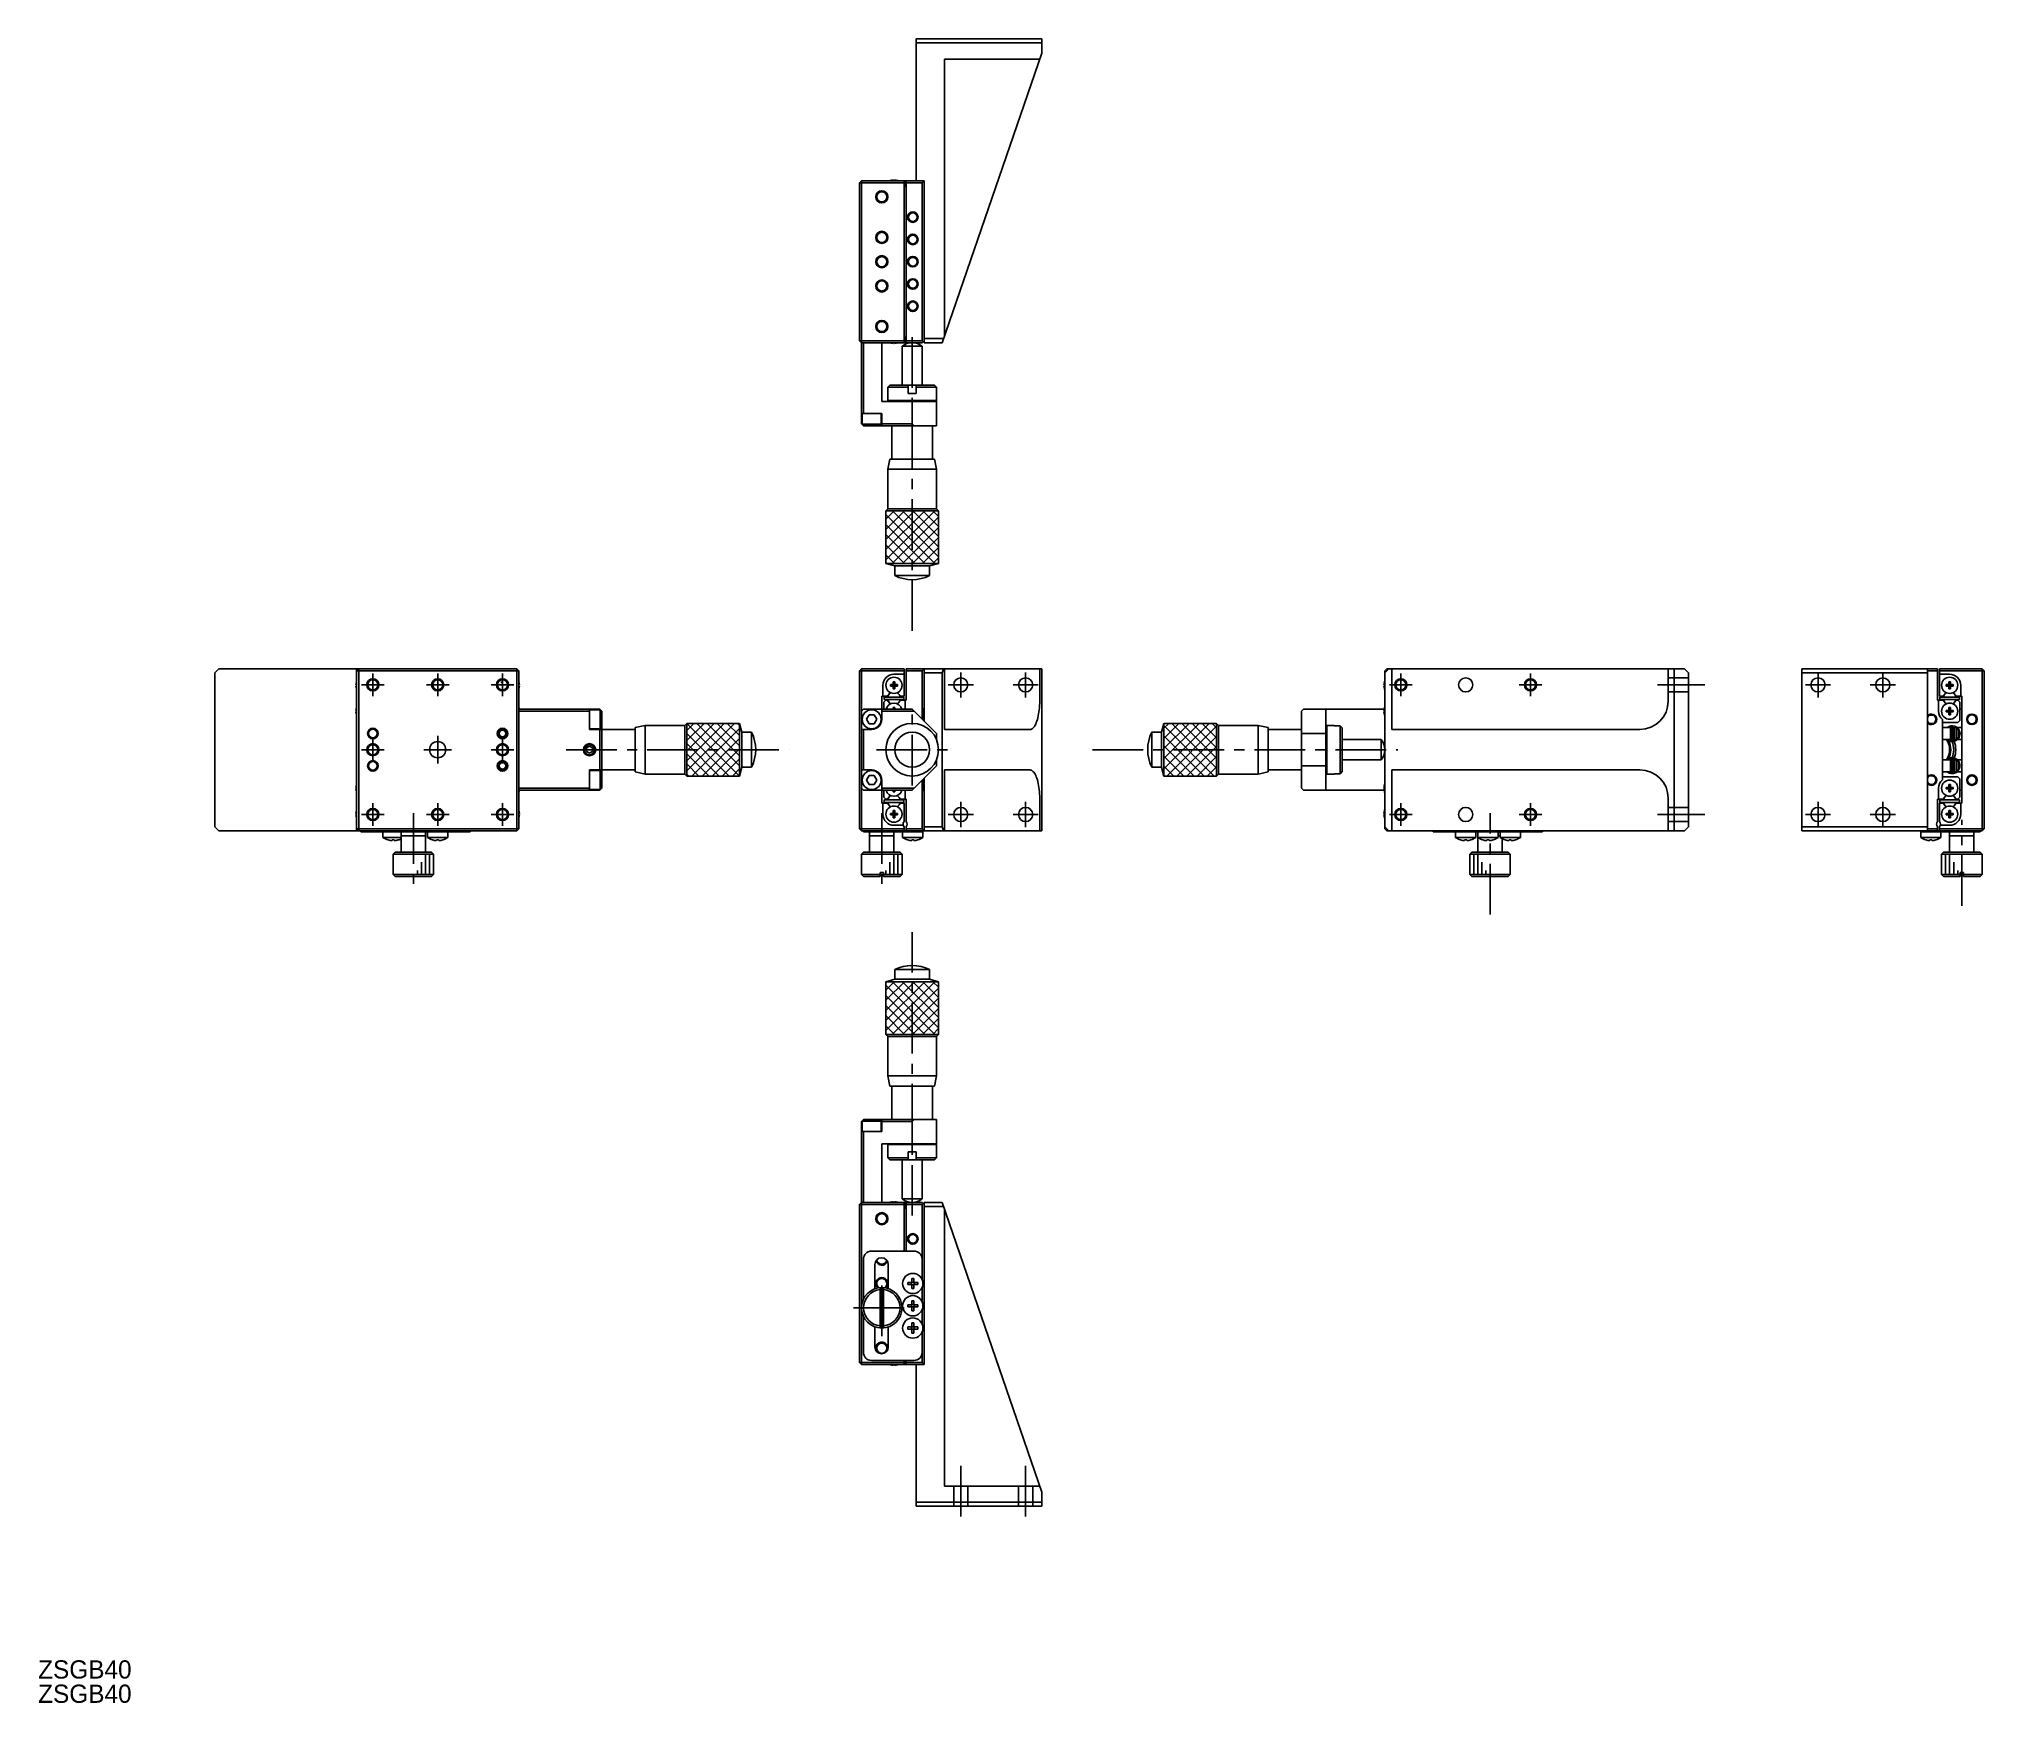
# Model space of a CAD drawing. Extents: x -80 to 400, y -22 to 389.
import ezdxf

# ---------------------------------------------------------------- set-up
doc = ezdxf.new("R2010")
doc.units = 0
doc.header["$LTSCALE"] = 10
doc.linetypes.add('CENTER', pattern=[2, 1.25, -0.25, 0.25, -0.25])
doc.linetypes.add('DASHED', pattern=[3.5, 2, -1.5])
doc.layers.get('0').update_dxf_attribs({"linetype": 'CONTINUOUS'})
doc.layers.add('CENTER', color=1, linetype='CENTER')
doc.styles.get("Standard").update_dxf_attribs({"font": 'FGP教科書体NT-M'})

msp = doc.modelspace()

# ---------------------------------------------------------------- texts
at = {"color": 7}
for p in [(-80.068962, -16.159133), (-80.068962, -22.159133)]:
    msp.add_text('ZSGB40', height=4.5, dxfattribs=at).set_placement(p)

# ---------------------------------------------------------------- linework, layer by layer
at = {"color": 7, "linetype": 'CONTINUOUS'}
for p, q in [((136.697941, 388.615426), (167.697941, 388.615426)), ((136.697941, 353.615426), (136.697941, 388.615426)), ((167.697941, 387.615426), (136.697941, 387.615426)), ((167.697942, 385.115426), (143.078517, 313.615426)), ((167.697941, 388.615426), (167.697941, 385.115426)), ((167.18145, 383.615426), (143.697941, 383.615426)), ((143.697941, 383.615426), (143.697941, 315.414365)), ((123.197941, 353.615426), (122.697941, 353.115426)), ((122.697941, 353.115426), (122.697941, 314.115426)), ((133.697941, 353.115426), (122.697941, 353.115426)), ((123.197941, 353.615426), (138.697941, 353.615426)), ((123.197941, 293.615426), (123.197941, 353.615426)), ((130.31158, 353.684947), (130.309325, 353.68957)), ((131.017941, 353.684947), (131.017941, 353.805285)), ((131.377941, 353.684947), (131.017941, 353.684947)), ((131.377941, 353.805285), (131.377941, 353.684947)), ((132.086557, 353.68957), (132.084303, 353.684947)), ((133.697941, 353.615426), (133.697941, 313.615426)), ((133.947941, 352.215426), (133.697941, 352.215426)), ((133.947941, 353.615426), (133.947941, 352.215426)), ((134.197941, 353.615426), (134.197941, 313.615426)), ((138.197941, 353.115426), (134.197941, 353.115426)), ((138.697941, 353.115426), (138.197941, 353.615426)), ((138.447941, 353.365426), (138.197941, 353.115426)), ((138.197941, 314.115426), (138.197941, 353.115426)), ((138.697941, 313.615426), (138.697941, 353.615426)), ((128.689824, 338.466588), (128.697856, 338.455325)), ((122.697941, 314.115426), (123.197941, 313.615426)), ((122.697941, 314.115426), (133.697941, 314.115426)), ((138.197941, 313.615426), (123.197941, 313.615426)), ((123.697941, 313.615426), (123.697941, 296.115426)), ((128.197941, 299.115426), (128.197941, 313.615426)), ((130.309325, 313.541282), (130.31158, 313.545904)), ((131.017941, 313.545904), (131.377941, 313.545904)), ((131.017941, 313.425567), (131.017941, 313.545904)), ((131.377941, 313.425567), (131.377941, 313.545904)), ((132.084303, 313.545904), (132.086557, 313.541282)), ((138.197937, 312.737917), (133.197945, 312.737917)), ((133.197945, 312.737917), (133.197945, 303.115426)), ((133.947941, 315.015426), (133.697941, 315.015426)), ((133.947941, 313.615426), (133.947941, 315.015426)), ((134.197941, 314.115426), (138.197941, 314.115426)), ((138.197937, 303.115426), (138.197937, 312.737917)), ((138.197941, 314.115426), (138.447941, 313.865426)), ((138.697941, 314.115426), (138.197941, 313.615426)), ((138.697941, 314.615426), (143.422845, 314.615426)), ((143.078517, 313.615426), (138.697941, 313.615426)), ((130.197941, 303.115426), (129.697941, 302.615426)), ((134.697941, 302.615426), (129.697941, 302.615426)), ((129.697941, 302.615426), (129.697941, 299.315426)), ((141.197941, 303.115426), (130.197941, 303.115426)), ((134.697941, 303.115426), (134.697941, 301.115426)), ((136.697941, 301.115426), (136.697941, 303.115426)), ((141.697941, 302.615426), (136.697941, 302.615426)), ((141.697941, 302.615426), (141.197941, 303.115426)), ((141.697941, 299.315426), (141.697941, 302.615426)), ((128.197941, 299.115426), (141.697941, 299.115426)), ((129.697941, 299.315426), (129.897941, 299.115426)), ((129.697941, 299.315426), (141.697941, 299.315426)), ((134.697941, 301.115426), (136.697941, 301.115426)), ((135.697941, 293.615426), (135.697941, 299.115426)), ((141.497941, 299.115426), (141.697941, 299.315426)), ((141.697941, 299.115426), (141.697941, 293.115426)), ((123.197941, 296.115426), (128.197941, 296.115426)), ((123.697941, 293.115426), (123.197941, 293.615426)), ((123.347941, 296.115426), (123.347941, 293.515426)), ((123.347941, 293.515426), (128.047941, 293.515426)), ((141.697941, 293.115426), (123.697941, 293.115426)), ((128.047941, 293.515426), (128.047941, 296.115426)), ((128.197941, 293.115426), (128.197941, 296.115426)), ((128.197941, 293.615426), (135.697941, 293.615426)), ((130.697941, 293.115426), (130.697941, 284.865426)), ((135.697941, 293.615426), (136.197941, 293.115426)), ((140.697941, 284.865426), (140.697941, 293.115426)), ((130.197944, 284.865426), (129.697945, 282.365427)), ((141.197938, 284.865426), (130.197944, 284.865426)), ((141.697937, 282.365427), (141.197938, 284.865426)), ((141.697937, 282.365427), (129.697945, 282.365427)), ((129.697945, 282.365427), (129.697945, 272.615422)), ((141.697937, 272.615422), (141.697937, 282.365427)), ((129.697945, 272.615422), (129.197942, 272.11542)), ((142.19794, 272.11542), (129.197942, 272.11542)), ((129.197942, 272.11542), (129.197942, 259.115419)), ((129.197942, 272.11542), (129.197942, 259.115419)), ((142.19794, 272.11542), (129.197942, 272.11542)), ((141.697937, 272.615422), (129.697945, 272.615422)), ((142.19794, 272.11542), (141.697937, 272.615422)), ((142.19794, 259.115419), (142.19794, 272.11542)), ((142.19794, 259.115419), (142.19794, 272.11542)), ((142.19794, 259.115419), (129.197942, 259.115419)), ((129.197942, 259.115419), (131.397941, 258.525931)), ((129.197942, 259.115419), (142.19794, 259.115419)), ((139.997941, 258.525931), (131.397941, 258.525931)), ((131.397941, 258.525931), (131.397941, 256.11542)), ((139.997941, 256.11542), (131.397941, 256.11542)), ((139.997941, 258.525931), (142.19794, 259.115419)), ((139.997941, 256.11542), (139.997941, 258.525931)), ((-35.435575, 233.140244), (-36.435575, 232.140244)), ((-36.435575, 232.140244), (-36.435575, 194.140244)), ((-35.435575, 233.140244), (38.064425, 233.140244)), ((-0.935575, 233.140244), (-1.435575, 232.640244)), ((-1.435575, 193.140244), (-1.435575, 233.140244)), ((-1.435575, 232.640244), (38.564425, 232.640244)), ((-0.935575, 233.140244), (-0.935575, 193.140244)), ((38.564425, 232.640244), (38.064425, 233.140244)), ((38.064425, 193.140244), (38.064425, 233.140244)), ((38.564425, 232.640244), (38.564425, 193.640244)), ((122.697941, 232.640244), (123.197941, 233.140244)), ((122.697941, 193.640244), (122.697941, 232.640244)), ((133.697941, 232.640244), (122.697941, 232.640244)), ((123.197941, 233.140244), (133.697941, 233.140244)), ((123.197941, 193.140244), (123.197941, 233.140244)), ((131.197941, 231.790244), (133.697941, 231.790244)), ((133.697941, 226.340244), (133.697941, 233.140244)), ((167.697941, 233.140244), (134.197941, 233.140244)), ((134.197941, 225.340244), (134.197941, 233.140244)), ((138.197941, 232.640244), (134.197941, 232.640244)), ((138.197941, 233.140244), (138.697941, 232.640244)), ((138.447941, 232.890244), (138.197941, 232.640244)), ((138.197941, 220.640244), (138.197941, 232.640244)), ((138.697941, 220.140244), (138.697941, 233.140244)), ((143.078517, 232.140244), (138.697941, 232.140244)), ((143.422845, 233.140244), (143.078517, 232.140244)), ((143.078517, 194.140244), (143.078517, 232.140244)), ((143.697941, 218.140244), (143.697941, 233.140244)), ((167.18145, 233.140244), (167.18145, 225.140244)), ((167.697941, 193.140244), (167.697941, 233.140244)), ((252.339792, 232.140244), (253.339792, 233.140244)), ((252.339792, 232.640244), (252.839792, 233.140244)), ((252.339792, 193.640244), (252.339792, 232.640244)), ((252.839792, 232.640244), (252.589792, 232.890244)), ((326.339792, 233.140244), (252.839792, 233.140244)), ((254.138731, 218.140244), (254.138731, 233.140244)), ((322.339792, 233.140244), (322.339792, 225.140244)), ((323.839792, 193.140244), (323.839792, 233.140244)), ((326.339792, 233.140244), (327.339792, 232.140244)), ((327.339792, 232.140244), (327.339792, 194.140244)), ((355.311638, 193.140244), (355.311638, 233.140244)), ((355.311638, 233.140244), (388.811638, 233.140244)), ((386.311638, 232.140244), (355.311638, 232.140244)), ((386.311638, 233.140244), (386.311638, 193.140244)), ((388.811638, 232.640244), (386.311638, 232.640244)), ((388.811638, 233.140244), (388.811638, 225.340244)), ((389.311638, 233.140244), (399.811638, 233.140244)), ((389.311638, 226.340244), (389.311638, 233.140244)), ((389.311638, 232.640244), (400.311638, 232.640244)), ((391.811638, 231.790244), (389.311638, 231.790244)), ((399.811638, 233.140244), (400.311638, 232.640244)), ((399.811638, 233.140244), (399.811638, 193.140244)), ((400.311638, 232.640244), (400.311638, 193.640244)), ((-1.625434, 229.220244), (-1.505096, 229.220244)), ((-1.505096, 228.860244), (-1.625434, 228.860244)), ((-1.509719, 229.92886), (-1.505096, 229.926605)), ((-1.505096, 228.153882), (-1.509719, 228.151628)), ((-1.505096, 229.220244), (-1.505096, 228.860244)), ((34.229129, 229.779946), (34.164425, 229.789028)), ((34.3843, 229.760099), (34.229129, 229.779946)), ((34.664425, 228.043583), (34.664425, 228.040244)), ((38.633947, 229.926605), (38.638569, 229.92886)), ((38.633947, 228.860244), (38.633947, 229.220244)), ((38.754284, 229.220244), (38.633947, 229.220244)), ((38.754284, 228.860244), (38.633947, 228.860244)), ((38.638569, 228.151628), (38.633947, 228.153882)), ((128.197941, 226.340244), (129.647136, 226.340244)), ((128.197941, 220.640244), (128.197941, 226.340244)), ((128.447941, 226.340244), (128.447941, 229.040244)), ((133.597941, 226.140244), (128.797941, 226.140244)), ((128.797941, 226.140244), (128.797941, 225.540244)), ((129.647136, 226.340244), (129.797302, 226.600339)), ((130.31158, 228.860244), (130.31158, 229.220244)), ((130.31158, 229.220244), (131.017941, 229.220244)), ((131.017941, 228.860244), (130.31158, 228.860244)), ((131.017941, 229.926605), (131.377941, 229.926605)), ((131.017941, 229.926605), (131.017941, 229.220244)), ((131.028314, 229.209871), (131.017941, 229.220244)), ((131.028314, 228.870616), (131.017941, 228.860244)), ((131.017941, 228.153882), (131.017941, 228.860244)), ((131.377941, 228.153882), (131.017941, 228.153882)), ((131.028314, 229.209871), (131.367569, 229.209871)), ((131.028314, 228.870616), (131.028314, 229.209871)), ((131.367569, 228.870616), (131.028314, 228.870616)), ((131.367569, 229.209871), (131.377941, 229.220244)), ((131.367569, 229.209871), (131.367569, 228.870616)), ((131.367569, 228.870616), (131.377941, 228.860244)), ((131.377941, 229.926605), (131.377941, 229.220244)), ((131.377941, 229.220244), (132.084303, 229.220244)), ((131.377941, 228.860244), (131.377941, 228.153882)), ((132.084303, 228.860244), (131.377941, 228.860244)), ((132.084303, 229.220244), (132.084303, 228.860244)), ((132.598581, 226.600339), (132.748747, 226.340244)), ((132.748747, 226.340244), (133.697941, 226.340244)), ((133.597941, 226.140244), (133.597941, 225.540244)), ((252.149933, 229.220244), (252.27027, 229.220244)), ((252.149933, 228.860244), (252.27027, 228.860244)), ((252.265648, 229.92886), (252.27027, 229.926605)), ((252.27027, 228.153882), (252.265648, 228.151628)), ((252.27027, 229.220244), (252.27027, 228.860244)), ((390.260832, 226.340244), (389.311638, 226.340244)), ((394.211638, 226.140244), (389.411638, 226.140244)), ((389.411638, 226.140244), (389.411638, 225.540244)), ((390.260832, 226.340244), (390.410998, 226.600339)), ((390.925276, 229.220244), (391.631638, 229.220244)), ((390.925276, 228.860244), (390.925276, 229.220244)), ((391.631638, 228.860244), (390.925276, 228.860244)), ((391.631638, 229.926605), (391.991638, 229.926605)), ((391.631638, 229.220244), (391.631638, 229.926605)), ((391.64201, 229.209871), (391.631638, 229.220244)), ((391.64201, 228.870616), (391.631638, 228.860244)), ((391.631638, 228.153882), (391.631638, 228.860244)), ((391.991638, 228.153882), (391.631638, 228.153882)), ((391.64201, 228.870616), (391.64201, 229.209871)), ((391.64201, 229.209871), (391.981266, 229.209871)), ((391.981266, 228.870616), (391.64201, 228.870616)), ((391.981266, 229.209871), (391.991638, 229.220244)), ((391.981266, 229.209871), (391.981266, 228.870616)), ((391.981266, 228.870616), (391.991638, 228.860244)), ((391.991638, 229.926605), (391.991638, 229.220244)), ((391.991638, 229.220244), (392.697999, 229.220244)), ((392.697999, 228.860244), (391.991638, 228.860244)), ((391.991638, 228.153882), (391.991638, 228.860244)), ((392.697999, 229.220244), (392.697999, 228.860244)), ((393.212277, 226.600339), (393.362443, 226.340244)), ((394.811638, 226.340244), (393.362443, 226.340244)), ((394.211638, 226.140244), (394.211638, 225.540244)), ((394.561638, 226.340244), (394.561638, 229.040244)), ((394.811638, 226.340244), (394.811638, 199.940244)), ((-1.625434, 222.820244), (-1.505096, 222.820244)), ((-1.505096, 222.460244), (-1.625434, 222.460244)), ((-1.509719, 223.52886), (-1.505096, 223.526605)), ((-1.505096, 221.753882), (-1.509719, 221.751628)), ((-1.505096, 222.820244), (-1.505096, 222.460244)), ((58.564425, 223.140244), (38.564425, 223.140244)), ((56.064425, 222.640244), (38.564425, 222.640244)), ((38.633947, 223.526605), (38.638569, 223.52886)), ((56.064425, 223.140244), (56.064425, 218.140244)), ((58.664425, 222.990244), (56.064425, 222.990244)), ((59.064425, 222.640244), (58.564425, 223.140244)), ((58.664425, 222.990244), (58.664425, 218.290244)), ((59.064425, 222.640244), (59.064425, 203.640244)), ((123.697941, 223.140244), (123.197941, 222.640244)), ((123.697941, 223.140244), (135.697941, 223.140244)), ((125.062856, 221.740244), (124.427771, 220.640244)), ((125.062856, 221.740244), (126.333027, 221.740244)), ((126.333027, 221.740244), (126.968112, 220.640244)), ((136.197941, 222.640244), (128.197941, 222.640244)), ((129.197941, 225.340244), (128.697941, 224.840244)), ((128.697941, 224.840244), (128.697941, 223.140244)), ((128.797941, 225.540244), (133.597941, 225.540244)), ((129.647136, 225.340244), (129.197941, 225.340244)), ((129.647136, 225.340244), (129.797302, 225.080148)), ((131.017941, 223.526605), (131.377941, 223.526605)), ((131.017941, 223.526605), (131.017941, 223.140244)), ((131.377941, 223.526605), (131.377941, 223.10672)), ((132.598581, 225.080148), (132.748747, 225.340244)), ((134.197941, 225.340244), (132.748747, 225.340244)), ((133.947941, 223.140244), (133.947941, 225.340244)), ((135.697941, 223.140244), (141.697941, 217.140244)), ((138.347941, 223.140244), (138.697941, 223.490244)), ((138.347941, 223.140244), (138.347941, 220.490244)), ((166.721125, 221.025747), (166.603958, 220.594107)), ((166.82627, 221.482754), (166.721125, 221.025747)), ((166.918744, 221.96231), (166.82627, 221.482754)), ((166.997977, 222.461459), (166.918744, 221.96231)), ((167.063482, 222.977125), (166.997977, 222.461459)), ((167.114853, 223.506126), (167.063482, 222.977125)), ((167.151775, 224.045202), (167.114853, 223.506126)), ((167.17402, 224.59103), (167.151775, 224.045202)), ((167.18145, 225.140244), (167.17402, 224.59103)), ((231.839792, 222.640244), (232.339792, 223.140244)), ((231.839792, 203.640244), (231.839792, 222.640244)), ((232.339792, 223.140244), (252.184225, 223.140244)), ((237.839792, 223.140244), (237.839792, 203.140242)), ((252.149933, 222.820244), (252.27027, 222.820244)), ((252.149933, 222.460244), (252.27027, 222.460244)), ((252.265648, 223.52886), (252.27027, 223.526605)), ((252.27027, 221.753882), (252.265648, 221.751628)), ((252.27027, 222.820244), (252.27027, 222.460244)), ((388.811638, 225.340244), (390.260832, 225.340244)), ((389.061638, 222.640244), (389.061638, 225.340244)), ((389.411638, 225.540244), (394.211638, 225.540244)), ((390.410998, 225.080148), (390.260832, 225.340244)), ((390.925276, 222.820244), (391.631638, 222.820244)), ((390.925276, 222.460244), (390.925276, 222.820244)), ((391.631638, 222.460244), (390.925276, 222.460244)), ((391.631638, 223.526605), (391.991638, 223.526605)), ((391.631638, 222.820244), (391.631638, 223.526605)), ((391.64201, 222.809871), (391.631638, 222.820244)), ((391.64201, 222.470616), (391.631638, 222.460244)), ((391.631638, 221.753882), (391.631638, 222.460244)), ((391.991638, 221.753882), (391.631638, 221.753882)), ((391.64201, 222.470616), (391.64201, 222.809871)), ((391.64201, 222.809871), (391.981266, 222.809871)), ((391.981266, 222.470616), (391.64201, 222.470616)), ((391.981266, 222.809871), (391.991638, 222.820244)), ((391.981266, 222.809871), (391.981266, 222.470616)), ((391.981266, 222.470616), (391.991638, 222.460244)), ((391.991638, 223.526605), (391.991638, 222.820244)), ((391.991638, 222.820244), (392.697999, 222.820244)), ((392.697999, 222.460244), (391.991638, 222.460244)), ((391.991638, 221.753882), (391.991638, 222.460244)), ((392.697999, 222.820244), (392.697999, 222.460244)), ((393.362443, 225.340244), (393.212277, 225.080148)), ((393.362443, 225.340244), (393.811638, 225.340244)), ((394.311638, 224.840244), (393.811638, 225.340244)), ((394.311638, 224.840244), (394.311638, 220.340244)), ((394.311638, 223.140244), (394.811638, 223.140244)), ((56.064425, 218.290244), (58.664425, 218.290244)), ((67.314425, 218.140244), (56.064425, 218.140244)), ((58.564425, 208.140244), (58.564425, 218.140244)), ((69.814424, 219.14024), (67.314425, 218.640241)), ((67.314425, 218.640241), (67.314425, 207.640247)), ((69.814424, 219.14024), (69.814424, 207.140248)), ((79.564429, 219.14024), (69.814424, 219.14024)), ((80.064431, 219.640243), (79.564429, 219.14024)), ((79.564429, 219.14024), (79.564429, 207.140248)), ((80.064431, 219.640243), (80.064431, 206.640245)), ((93.064432, 219.640243), (80.064431, 219.640243)), ((93.064432, 219.640243), (80.064431, 219.640243)), ((80.064431, 219.640243), (80.064431, 206.640245)), ((93.064432, 219.640243), (93.064432, 206.640245)), ((93.65392, 217.440244), (93.064432, 219.640243)), ((93.064432, 206.640245), (93.064432, 219.640243)), ((93.65392, 217.440244), (93.65392, 208.840244)), ((96.064431, 217.440244), (93.65392, 217.440244)), ((96.064431, 217.440244), (96.064431, 208.840244)), ((125.697941, 218.140244), (123.197941, 218.140244)), ((123.697941, 218.140244), (123.697941, 208.140244)), ((124.427771, 220.640244), (125.062856, 219.540244)), ((126.333027, 219.540244), (125.062856, 219.540244)), ((126.968112, 220.640244), (126.333027, 219.540244)), ((141.697941, 217.140244), (141.697941, 215.640241)), ((164.771157, 218.140244), (143.697941, 218.140244)), ((164.960266, 218.161822), (164.771157, 218.140244)), ((165.14821, 218.226425), (164.960266, 218.161822)), ((165.333828, 218.333654), (165.14821, 218.226425)), ((165.515978, 218.482848), (165.333828, 218.333654)), ((165.693536, 218.673087), (165.515978, 218.482848)), ((165.865407, 218.903198), (165.693536, 218.673087)), ((166.030531, 219.171762), (165.865407, 218.903198)), ((166.187892, 219.477125), (166.030531, 219.171762)), ((166.336517, 219.817402), (166.187892, 219.477125)), ((166.475491, 220.190496), (166.336517, 219.817402)), ((166.603958, 220.594107), (166.475491, 220.190496)), ((197.250297, 217.440244), (194.839786, 217.440244)), ((194.839786, 208.840244), (194.839786, 217.440244)), ((197.839785, 219.640243), (197.250297, 217.440244)), ((197.250297, 208.840244), (197.250297, 217.440244)), ((210.839786, 219.640243), (197.839785, 219.640243)), ((197.839785, 206.640245), (197.839785, 219.640243)), ((210.839786, 219.640243), (197.839785, 219.640243)), ((197.839785, 219.640243), (197.839785, 206.640245)), ((211.339788, 219.14024), (210.839786, 219.640243)), ((210.839786, 206.640245), (210.839786, 219.640243)), ((210.839786, 206.640245), (210.839786, 219.640243)), ((221.089793, 219.14024), (211.339788, 219.14024)), ((211.339788, 207.140248), (211.339788, 219.14024)), ((223.589792, 218.640241), (221.089793, 219.14024)), ((221.089793, 207.140248), (221.089793, 219.14024)), ((223.589792, 207.640247), (223.589792, 218.640241)), ((231.839792, 218.140244), (223.589792, 218.140244)), ((237.839792, 217.140244), (231.839792, 217.140244)), ((238.039792, 219.140244), (237.839792, 218.940244)), ((239.839792, 219.140244), (238.039792, 219.140244)), ((238.039792, 219.140244), (238.039792, 207.140244)), ((239.839792, 219.140244), (239.839792, 219.056323)), ((239.839792, 219.056323), (241.339792, 219.056323)), ((241.339792, 207.224164), (241.339792, 219.056323)), ((241.339792, 219.056323), (241.839792, 218.54857)), ((241.839792, 218.54857), (241.839792, 207.731917)), ((254.138731, 218.140244), (315.339792, 218.140244)), ((390.011638, 220.561181), (390.011638, 205.719306)), ((393.811638, 219.840244), (390.011638, 219.840244)), ((392.011638, 218.640244), (390.011638, 218.640244)), ((392.011548, 218.590017), (392.218115, 218.631221)), ((392.011638, 215.640244), (392.011638, 218.640244)), ((392.21812, 218.140244), (392.011638, 218.140244)), ((392.011638, 216.140244), (392.21812, 216.140244)), ((392.21812, 218.843322), (392.21812, 215.343322)), ((392.61812, 215.343322), (392.61812, 218.843322)), ((392.61812, 218.242435), (392.618446, 218.256389)), ((393.011638, 218.140244), (392.61812, 218.140244)), ((392.61812, 216.140244), (393.011638, 216.140244)), ((392.618212, 218.631524), (393.011819, 218.526028)), ((392.618446, 218.256389), (392.619481, 218.271084)), ((392.619481, 218.271084), (392.62122, 218.28571)), ((392.62122, 218.28571), (392.623661, 218.300233)), ((392.623661, 218.300233), (392.626798, 218.31462)), ((392.626798, 218.31462), (392.630624, 218.328837)), ((392.630624, 218.328837), (392.635132, 218.342851)), ((392.635132, 218.342851), (392.64031, 218.356629)), ((392.64031, 218.356629), (392.64615, 218.37014)), ((392.64615, 218.37014), (392.652637, 218.38335)), ((392.652637, 218.38335), (392.65976, 218.39623)), ((392.65976, 218.39623), (392.667501, 218.408747)), ((392.667501, 218.408747), (392.675846, 218.420871)), ((392.675846, 218.420871), (392.684775, 218.432572)), ((392.684775, 218.432572), (392.694271, 218.443822)), ((392.694271, 218.443822), (392.704311, 218.454592)), ((392.704311, 218.454592), (392.714874, 218.464854)), ((392.714874, 218.464854), (392.725936, 218.474581)), ((392.725936, 218.474581), (392.737473, 218.483748)), ((392.737473, 218.483748), (392.749457, 218.492329)), ((392.749457, 218.492329), (392.761861, 218.500302)), ((392.761861, 218.500302), (392.774656, 218.507643)), ((392.774656, 218.507643), (392.78781, 218.514332)), ((392.78781, 218.514332), (392.801292, 218.520349)), ((392.801292, 218.520349), (392.815069, 218.525677)), ((392.811638, 218.524821), (392.811638, 218.140244)), ((392.811638, 216.140244), (392.811638, 215.661917)), ((392.815069, 218.525677), (392.829106, 218.530297)), ((392.829106, 218.530297), (392.843367, 218.534197)), ((392.843367, 218.534197), (392.857815, 218.537364)), ((392.857815, 218.537364), (392.872412, 218.539787)), ((392.872412, 218.539787), (392.887121, 218.541458)), ((392.887121, 218.541458), (392.901901, 218.542371)), ((392.901901, 218.542371), (392.916713, 218.542523)), ((392.916713, 218.542523), (392.931518, 218.541911)), ((392.931518, 218.541911), (392.946274, 218.540538)), ((392.946274, 218.540538), (392.960943, 218.538407)), ((392.960943, 218.538407), (392.975484, 218.535524)), ((392.975484, 218.535524), (392.989858, 218.531897)), ((392.989858, 218.531897), (393.004027, 218.527538)), ((393.004027, 218.527538), (393.017952, 218.522458)), ((393.511638, 218.640244), (393.011638, 218.640244)), ((393.011638, 218.640244), (393.011638, 215.640244)), ((393.017952, 218.522458), (393.025142, 218.519514)), ((393.181695, 218.887605), (393.123798, 218.909221)), ((393.186413, 218.883424), (393.190242, 218.882667)), ((393.511638, 215.640244), (393.511638, 218.640244)), ((393.511638, 218.585927), (394.011638, 218.056759)), ((394.011638, 216.223728), (393.511638, 215.69456)), ((394.811638, 218.640244), (393.602962, 218.640244)), ((393.811638, 219.840244), (394.311638, 220.340244)), ((394.011638, 218.056759), (394.011638, 216.223728)), ((56.064425, 214.006269), (55.314425, 213.573256)), ((55.314425, 212.707231), (55.314425, 213.573256)), ((56.064425, 212.274218), (55.314425, 212.707231)), ((56.814425, 213.573256), (56.064425, 214.006269)), ((56.814425, 212.707231), (56.064425, 212.274218)), ((56.814425, 213.573256), (56.814425, 212.707231)), ((251.462283, 215.64024), (241.839792, 215.64024)), ((251.462283, 210.640248), (251.462283, 215.64024)), ((390.011638, 215.640244), (392.011638, 215.640244)), ((391.988431, 215.60316), (391.877379, 215.639805)), ((392.218098, 215.555138), (391.988431, 215.60316)), ((392.443611, 215.1448), (393.127603, 215.278342)), ((392.615474, 215.31134), (392.627545, 215.305721)), ((392.618169, 215.938885), (392.61812, 215.944209)), ((392.618789, 215.924163), (392.618169, 215.938885)), ((392.620117, 215.909486), (392.618789, 215.924163)), ((392.622149, 215.894886), (392.620117, 215.909486)), ((392.624884, 215.880398), (392.622149, 215.894886)), ((392.628315, 215.866056), (392.624884, 215.880398)), ((392.627545, 215.305721), (392.659324, 215.292245)), ((392.632435, 215.851894), (392.628315, 215.866056)), ((392.637237, 215.837944), (392.632435, 215.851894)), ((392.642711, 215.824241), (392.637237, 215.837944)), ((392.648845, 215.810817), (392.642711, 215.824241)), ((392.655628, 215.797704), (392.648845, 215.810817)), ((392.663045, 215.784934), (392.655628, 215.797704)), ((392.659324, 215.292245), (392.691719, 215.280381)), ((392.67108, 215.77254), (392.663045, 215.784934)), ((392.679717, 215.760553), (392.67108, 215.77254)), ((392.688937, 215.749002), (392.679717, 215.760553)), ((392.698719, 215.737918), (392.688937, 215.749002)), ((392.691719, 215.280381), (392.724651, 215.270156)), ((392.709042, 215.727329), (392.698719, 215.737918)), ((392.719882, 215.717265), (392.709042, 215.727329)), ((392.731215, 215.707751), (392.719882, 215.717265)), ((392.724651, 215.270156), (392.758037, 215.261593)), ((392.743014, 215.698815), (392.731215, 215.707751)), ((392.755251, 215.69048), (392.743014, 215.698815)), ((392.767896, 215.682772), (392.755251, 215.69048)), ((392.758037, 215.261593), (392.791796, 215.254715)), ((392.780918, 215.675711), (392.767896, 215.682772)), ((392.794285, 215.669319), (392.780918, 215.675711)), ((392.791796, 215.254715), (392.825847, 215.249535)), ((392.807963, 215.663614), (392.794285, 215.669319)), ((392.821916, 215.658614), (392.807963, 215.663614)), ((392.836108, 215.654333), (392.821916, 215.658614)), ((392.825847, 215.249535), (392.860104, 215.246066)), ((392.850501, 215.650785), (392.836108, 215.654333)), ((392.865058, 215.647981), (392.850501, 215.650785)), ((392.860104, 215.246066), (392.894485, 215.244315)), ((392.879739, 215.645928), (392.865058, 215.647981)), ((392.894505, 215.644634), (392.879739, 215.645928)), ((392.894485, 215.244315), (392.928906, 215.244288)), ((392.909315, 215.644101), (392.894505, 215.644634)), ((392.92413, 215.644331), (392.909315, 215.644101)), ((392.938909, 215.645324), (392.92413, 215.644331)), ((392.928906, 215.244288), (392.963283, 215.245982)), ((392.953613, 215.647075), (392.938909, 215.645324)), ((392.968203, 215.649579), (392.953613, 215.647075)), ((392.963283, 215.245982), (392.997533, 215.249395)), ((392.982638, 215.652826), (392.968203, 215.649579)), ((392.996883, 215.656808), (392.982638, 215.652826)), ((393.010898, 215.661511), (392.996883, 215.656808)), ((392.997533, 215.249395), (393.031571, 215.254516)), ((393.025142, 215.66713), (393.010898, 215.661511)), ((393.011638, 215.640244), (393.511638, 215.640244)), ((393.031571, 215.254516), (393.065316, 215.261335)), ((393.054842, 215.640244), (393.060567, 215.631702)), ((393.060567, 215.631702), (393.066588, 215.622136)), ((393.073061, 215.628638), (393.065162, 215.640307)), ((393.065316, 215.261335), (393.098684, 215.269834)), ((393.066588, 215.622136), (393.072863, 215.611612)), ((393.072863, 215.611612), (393.079348, 215.600203)), ((393.122349, 215.537773), (393.073061, 215.628638)), ((393.079348, 215.600203), (393.085999, 215.587987)), ((393.085999, 215.587987), (393.09277, 215.575047)), ((393.09277, 215.575047), (393.099614, 215.561474)), ((393.098684, 215.269834), (393.131595, 215.279993)), ((393.099614, 215.561474), (393.106485, 215.547361)), ((393.106485, 215.547361), (393.113334, 215.532805)), ((393.113334, 215.532805), (393.120115, 215.517907)), ((393.120115, 215.517907), (393.126781, 215.502768)), ((393.190505, 215.304038), (393.122349, 215.537773)), ((393.126781, 215.502768), (393.133286, 215.487494)), ((393.131595, 215.279993), (393.163969, 215.291788)), ((393.133286, 215.487494), (393.139586, 215.47219)), ((393.139586, 215.47219), (393.145636, 215.45696)), ((393.145636, 215.45696), (393.151395, 215.441911)), ((393.151395, 215.441911), (393.156823, 215.427145)), ((393.156823, 215.427145), (393.161884, 215.412764)), ((393.161884, 215.412764), (393.166542, 215.398869)), ((393.163969, 215.291788), (393.181695, 215.299038)), ((393.166542, 215.398869), (393.170765, 215.385553)), ((393.170765, 215.385553), (393.174523, 215.37291)), ((393.174523, 215.37291), (393.177792, 215.361025)), ((393.177792, 215.361025), (393.180549, 215.349982)), ((393.180549, 215.349982), (393.182773, 215.339856)), ((393.182451, 215.299454), (393.181695, 215.299038)), ((393.184296, 215.301624), (393.182451, 215.299454)), ((393.182773, 215.339856), (393.184452, 215.330717)), ((393.185523, 215.305178), (393.184296, 215.301624)), ((393.184452, 215.330717), (393.185571, 215.322627)), ((393.186109, 215.309814), (393.185523, 215.305178)), ((393.185571, 215.322627), (393.186125, 215.315644)), ((393.186125, 215.315644), (393.186109, 215.309814)), ((393.715493, 215.640244), (394.811638, 215.640244)), ((56.064425, 208.140244), (67.314425, 208.140244)), ((56.064425, 208.140244), (56.064425, 203.140244)), ((58.664425, 207.990244), (56.064425, 207.990244)), ((58.664425, 207.990244), (58.664425, 203.290244)), ((67.314425, 207.640247), (69.814424, 207.140248)), ((69.814424, 207.140248), (79.564429, 207.140248)), ((79.564429, 207.140248), (80.064431, 206.640245)), ((80.064431, 206.640245), (93.064432, 206.640245)), ((80.064431, 206.640245), (93.064432, 206.640245)), ((93.064432, 206.640245), (93.65392, 208.840244)), ((93.65392, 208.840244), (96.064431, 208.840244)), ((125.697941, 208.140244), (123.197941, 208.140244)), ((125.062856, 206.740244), (124.427771, 205.640244)), ((125.062856, 206.740244), (126.333027, 206.740244)), ((126.333027, 206.740244), (126.968112, 205.640244)), ((135.697941, 203.140244), (141.697941, 209.140244)), ((141.697941, 210.640246), (141.697941, 209.140244)), ((164.771157, 208.140244), (143.697941, 208.140244)), ((143.697941, 208.140244), (143.697941, 193.140244)), ((164.960266, 208.118665), (164.771157, 208.140244)), ((165.14821, 208.054062), (164.960266, 208.118665)), ((165.333828, 207.946833), (165.14821, 208.054062)), ((165.515978, 207.797639), (165.333828, 207.946833)), ((165.693536, 207.6074), (165.515978, 207.797639)), ((165.865407, 207.377289), (165.693536, 207.6074)), ((166.030531, 207.108725), (165.865407, 207.377289)), ((166.187892, 206.803362), (166.030531, 207.108725)), ((166.336517, 206.463085), (166.187892, 206.803362)), ((194.839786, 208.840244), (197.250297, 208.840244)), ((197.250297, 208.840244), (197.839785, 206.640245)), ((197.839785, 206.640245), (210.839786, 206.640245)), ((197.839785, 206.640245), (210.839786, 206.640245)), ((210.839786, 206.640245), (211.339788, 207.140248)), ((211.339788, 207.140248), (221.089793, 207.140248)), ((221.089793, 207.140248), (223.589792, 207.640247)), ((223.589792, 208.140244), (231.839792, 208.140244)), ((231.839792, 209.140244), (237.839792, 209.140244)), ((237.839792, 207.340244), (238.039792, 207.140244)), ((238.039792, 207.140244), (239.839792, 207.140244)), ((241.339792, 207.224164), (239.839792, 207.224164)), ((239.839792, 207.224164), (239.839792, 207.140244)), ((241.839792, 207.731917), (241.339792, 207.224164)), ((241.839792, 210.640248), (251.462283, 210.640248)), ((315.339792, 208.140244), (254.138731, 208.140244)), ((254.138731, 208.140244), (254.138731, 193.140244)), ((392.011638, 210.640244), (390.011638, 210.640244)), ((390.011638, 207.640244), (392.011638, 207.640244)), ((391.876827, 210.640477), (391.983347, 210.675848)), ((391.983347, 210.675848), (392.218069, 210.725345)), ((392.218066, 207.649273), (392.011518, 207.690477)), ((392.011638, 207.640244), (392.011638, 210.640244)), ((392.21812, 210.140244), (392.011638, 210.140244)), ((392.011638, 208.140244), (392.21812, 208.140244)), ((392.21812, 210.937165), (392.21812, 207.437165)), ((393.128691, 211.001721), (392.442431, 211.135704)), ((392.646837, 210.98317), (392.615523, 210.969171)), ((392.61812, 207.437165), (392.61812, 210.937165)), ((392.61812, 210.336278), (392.618446, 210.350233)), ((393.011638, 210.140244), (392.61812, 210.140244)), ((392.61812, 208.140244), (393.011638, 208.140244)), ((392.618169, 208.032729), (392.61812, 208.038053)), ((392.618789, 208.018007), (392.618169, 208.032729)), ((393.011752, 207.754432), (392.618179, 207.648959)), ((392.618446, 210.350233), (392.619481, 210.364928)), ((392.620117, 208.003329), (392.618789, 208.018007)), ((392.619481, 210.364928), (392.62122, 210.379554)), ((392.62215, 207.98873), (392.620117, 208.003329)), ((392.62122, 210.379554), (392.623661, 210.394077)), ((392.624884, 207.974242), (392.62215, 207.98873)), ((392.623661, 210.394077), (392.626798, 210.408463)), ((392.628315, 207.9599), (392.624884, 207.974242)), ((392.626798, 210.408463), (392.630624, 210.42268)), ((392.632435, 207.945738), (392.628315, 207.9599)), ((392.630624, 210.42268), (392.635132, 210.436694)), ((392.637237, 207.931788), (392.632435, 207.945738)), ((392.635132, 210.436694), (392.64031, 210.450473)), ((392.642711, 207.918085), (392.637237, 207.931788)), ((392.64031, 210.450473), (392.64615, 210.463983)), ((392.648845, 207.90466), (392.642711, 207.918085)), ((392.64615, 210.463983), (392.652637, 210.477194)), ((392.678972, 210.995657), (392.646837, 210.98317)), ((392.655628, 207.891548), (392.648845, 207.90466)), ((392.652637, 210.477194), (392.65976, 210.490073)), ((392.663045, 207.878778), (392.655628, 207.891548)), ((392.65976, 210.490073), (392.667501, 210.50259)), ((392.67108, 207.866384), (392.663045, 207.878778)), ((392.667501, 210.50259), (392.675846, 210.514714)), ((392.679717, 207.854397), (392.67108, 207.866384)), ((392.675846, 210.514714), (392.684775, 210.526416)), ((392.711677, 211.006518), (392.678972, 210.995657)), ((392.688937, 207.842846), (392.679717, 207.854397)), ((392.684775, 210.526416), (392.694271, 210.537666)), ((392.698719, 207.831762), (392.688937, 207.842846)), ((392.694271, 210.537666), (392.704311, 210.548436)), ((392.709042, 207.821173), (392.698719, 207.831762)), ((392.704311, 210.548436), (392.714874, 210.558698)), ((392.719882, 207.811108), (392.709042, 207.821173)), ((392.744871, 211.01573), (392.711677, 211.006518)), ((392.714874, 210.558698), (392.725936, 210.568425)), ((392.731215, 207.801595), (392.719882, 207.811108)), ((392.725936, 210.568425), (392.737473, 210.577592)), ((392.743014, 207.792658), (392.731215, 207.801595)), ((392.737473, 210.577592), (392.749457, 210.586173)), ((392.755251, 207.784324), (392.743014, 207.792658)), ((392.778474, 211.023268), (392.744871, 211.01573)), ((392.749457, 210.586173), (392.761861, 210.594146)), ((392.767896, 207.776615), (392.755251, 207.784324)), ((392.761861, 210.594146), (392.774656, 210.601487)), ((392.780918, 207.769555), (392.767896, 207.776615)), ((392.774656, 210.601487), (392.78781, 210.608176)), ((392.812404, 211.029116), (392.778474, 211.023268)), ((392.794285, 207.763163), (392.780918, 207.769555)), ((392.78781, 210.608176), (392.801293, 210.614193)), ((392.807963, 207.757458), (392.794285, 207.763163)), ((392.801293, 210.614193), (392.815069, 210.61952)), ((392.821916, 207.752458), (392.807963, 207.757458)), ((392.811638, 210.618573), (392.811638, 210.140244)), ((392.811638, 208.140244), (392.811638, 207.755669)), ((392.846577, 211.033259), (392.812404, 211.029116)), ((392.815069, 210.61952), (392.829106, 210.624141)), ((392.836108, 207.748177), (392.821916, 207.752458)), ((392.829106, 210.624141), (392.843367, 210.628041)), ((392.850501, 207.744629), (392.836108, 207.748177)), ((392.843367, 210.628041), (392.857815, 210.631208)), ((392.880911, 211.035687), (392.846577, 211.033259)), ((392.865058, 207.741825), (392.850501, 207.744629)), ((392.857815, 210.631208), (392.872412, 210.633631)), ((392.879739, 207.739772), (392.865058, 207.741825)), ((392.872412, 210.633631), (392.887121, 210.635302)), ((392.894505, 207.738477), (392.879739, 207.739772)), ((392.915322, 211.036394), (392.880911, 211.035687)), ((392.887121, 210.635302), (392.901901, 210.636215)), ((392.909315, 207.737945), (392.894505, 207.738477)), ((392.901901, 210.636215), (392.916713, 210.636366)), ((392.92413, 207.738175), (392.909315, 207.737945)), ((392.949727, 211.035379), (392.915322, 211.036394)), ((392.916713, 210.636366), (392.931518, 210.635755)), ((392.938909, 207.739168), (392.92413, 207.738175)), ((392.931518, 210.635755), (392.946274, 210.634382)), ((392.953613, 207.740919), (392.938909, 207.739168)), ((392.946274, 210.634382), (392.960943, 210.632251)), ((392.984041, 211.032643), (392.949727, 211.035379)), ((392.968203, 207.743422), (392.953613, 207.740919)), ((392.960943, 210.632251), (392.975484, 210.629368)), ((392.982638, 207.74667), (392.968203, 207.743422)), ((392.975484, 210.629368), (392.989858, 210.625741)), ((392.996883, 207.750652), (392.982638, 207.74667)), ((393.018182, 211.028193), (392.984041, 211.032643)), ((392.989858, 210.625741), (393.004027, 210.621382)), ((393.010898, 207.755355), (392.996883, 207.750652)), ((393.004027, 210.621382), (393.017952, 210.616302)), ((393.025142, 207.760973), (393.010898, 207.755355)), ((393.011638, 210.640244), (393.011638, 207.640244)), ((393.511638, 210.640244), (393.011638, 210.640244)), ((393.011638, 207.640244), (393.511638, 207.640244)), ((393.017952, 210.616302), (393.025142, 210.613357)), ((393.052065, 211.02204), (393.018182, 211.028193)), ((393.027662, 210.613524), (393.048108, 210.60463)), ((393.085608, 211.014196), (393.052065, 211.02204)), ((393.054842, 210.640244), (393.060567, 210.648785)), ((393.060567, 210.648785), (393.066588, 210.658351)), ((393.122349, 210.742714), (393.065162, 210.64018)), ((393.066588, 210.658351), (393.072863, 210.668875)), ((393.072863, 210.668875), (393.079348, 210.680284)), ((393.079348, 210.680284), (393.085999, 210.692501)), ((393.118728, 211.004681), (393.085608, 211.014196)), ((393.085999, 210.692501), (393.09277, 210.70544)), ((393.09277, 210.70544), (393.099614, 210.719013)), ((393.099614, 210.719013), (393.106485, 210.733126)), ((393.106485, 210.733126), (393.113334, 210.747682)), ((393.113334, 210.747682), (393.120115, 210.76258)), ((393.151344, 210.993517), (393.118728, 211.004681)), ((393.120115, 210.76258), (393.126781, 210.777719)), ((393.190505, 210.97645), (393.122349, 210.742714)), ((393.126531, 207.372156), (393.181695, 207.392882)), ((393.126781, 210.777719), (393.133286, 210.792993)), ((393.133286, 210.792993), (393.139586, 210.808298)), ((393.139586, 210.808298), (393.145636, 210.823527)), ((393.145636, 210.823527), (393.151395, 210.838577)), ((393.181695, 210.981449), (393.151344, 210.993517)), ((393.151395, 210.838577), (393.156823, 210.853342)), ((393.156823, 210.853342), (393.161884, 210.867723)), ((393.161884, 210.867723), (393.166542, 210.881618)), ((393.166542, 210.881618), (393.170765, 210.894934)), ((393.170765, 210.894934), (393.174523, 210.907577)), ((393.174523, 210.907577), (393.177792, 210.919462)), ((393.177792, 210.919462), (393.180549, 210.930505)), ((393.180549, 210.930505), (393.182773, 210.940631)), ((393.191088, 210.976105), (393.181657, 210.980141)), ((393.182451, 210.981033), (393.181695, 210.981449)), ((393.184296, 210.978863), (393.182451, 210.981033)), ((393.182773, 210.940631), (393.184452, 210.94977)), ((393.185523, 210.975309), (393.184296, 210.978863)), ((393.184452, 210.94977), (393.185571, 210.95786)), ((393.186109, 210.970673), (393.185523, 210.975309)), ((393.185571, 210.95786), (393.186125, 210.964843)), ((393.185809, 207.397237), (393.190242, 207.397821)), ((393.186125, 210.964843), (393.186109, 210.970673)), ((393.511638, 207.640244), (393.511638, 210.640244)), ((393.511638, 210.585927), (394.011638, 210.056759)), ((394.011638, 208.223728), (393.511638, 207.69456)), ((393.601973, 207.640244), (394.811638, 207.640244)), ((394.811638, 210.640244), (393.715436, 210.640244)), ((394.011638, 210.056759), (394.011638, 208.223728)), ((-1.625434, 203.820244), (-1.505096, 203.820244)), ((-1.505096, 203.460244), (-1.625434, 203.460244)), ((-1.509719, 204.52886), (-1.505096, 204.526605)), ((-1.505096, 202.753882), (-1.509719, 202.751628)), ((-1.505096, 203.820244), (-1.505096, 203.460244)), ((38.564425, 203.640244), (56.064425, 203.640244)), ((58.564425, 203.140242), (38.564425, 203.140242)), ((38.638569, 202.751628), (38.633947, 202.753882)), ((56.064425, 203.290244), (58.664425, 203.290244)), ((59.064425, 203.640244), (58.564425, 203.140244)), ((123.197941, 203.640244), (123.697941, 203.140244)), ((123.697941, 203.140244), (135.697941, 203.140244)), ((124.427771, 205.640244), (125.062856, 204.540244)), ((126.333027, 204.540244), (125.062856, 204.540244)), ((126.968112, 205.640244), (126.333027, 204.540244)), ((128.197941, 199.940244), (128.197941, 205.640244)), ((128.197941, 203.640244), (136.197941, 203.640244)), ((128.697941, 203.140244), (128.697941, 201.440244)), ((131.017941, 202.753882), (131.017941, 203.140244)), ((131.377941, 202.753882), (131.017941, 202.753882)), ((131.377941, 203.173767), (131.377941, 202.753882)), ((133.947941, 200.940244), (133.947941, 203.140244)), ((138.197941, 193.640244), (138.197941, 205.640244)), ((138.347941, 205.790244), (138.347941, 203.140244)), ((138.697941, 202.790244), (138.347941, 203.140244)), ((138.697941, 193.140244), (138.697941, 206.140244)), ((166.475491, 206.089991), (166.336517, 206.463085)), ((166.603958, 205.68638), (166.475491, 206.089991)), ((166.721125, 205.25474), (166.603958, 205.68638)), ((166.82627, 204.797733), (166.721125, 205.25474)), ((166.918744, 204.318177), (166.82627, 204.797733)), ((166.997977, 203.819028), (166.918744, 204.318177)), ((167.063482, 203.303362), (166.997977, 203.819028)), ((167.114853, 202.774361), (167.063482, 203.303362)), ((167.151775, 202.235285), (167.114853, 202.774361)), ((167.17402, 201.689457), (167.151775, 202.235285)), ((167.18145, 201.140244), (167.17402, 201.689457)), ((231.839792, 203.640244), (232.339792, 203.140244)), ((232.339792, 203.140242), (252.184226, 203.140242)), ((252.149933, 203.820244), (252.27027, 203.820244)), ((252.149933, 203.460244), (252.27027, 203.460244)), ((252.265648, 204.52886), (252.27027, 204.526605)), ((252.27027, 202.753882), (252.265648, 202.751628)), ((252.27027, 203.820244), (252.27027, 203.460244)), ((389.061638, 200.940244), (389.061638, 203.640244)), ((390.011638, 206.440244), (393.811638, 206.440244)), ((390.925276, 203.820244), (391.631638, 203.820244)), ((390.925276, 203.460244), (390.925276, 203.820244)), ((391.631638, 203.460244), (390.925276, 203.460244)), ((391.631638, 204.526605), (391.991638, 204.526605)), ((391.631638, 203.820244), (391.631638, 204.526605)), ((391.64201, 203.809871), (391.631638, 203.820244)), ((391.64201, 203.470616), (391.631638, 203.460244)), ((391.631638, 202.753882), (391.631638, 203.460244)), ((391.991638, 202.753882), (391.631638, 202.753882)), ((391.64201, 203.470616), (391.64201, 203.809871)), ((391.64201, 203.809871), (391.981266, 203.809871)), ((391.981266, 203.470616), (391.64201, 203.470616)), ((391.981266, 203.809871), (391.991638, 203.820244)), ((391.981266, 203.809871), (391.981266, 203.470616)), ((391.981266, 203.470616), (391.991638, 203.460244)), ((391.991638, 204.526605), (391.991638, 203.820244)), ((391.991638, 203.820244), (392.697999, 203.820244)), ((392.697999, 203.460244), (391.991638, 203.460244)), ((391.991638, 202.753882), (391.991638, 203.460244)), ((392.697999, 203.820244), (392.697999, 203.460244)), ((394.311638, 205.940244), (393.811638, 206.440244)), ((394.311638, 205.940244), (394.311638, 201.440244)), ((394.311638, 203.140242), (394.811638, 203.140242)), ((-1.625434, 197.420244), (-1.505096, 197.420244)), ((-1.505096, 197.060244), (-1.625434, 197.060244)), ((-1.509719, 198.12886), (-1.505096, 198.126605)), ((-1.505096, 197.420244), (-1.505096, 197.060244)), ((34.664425, 198.240244), (34.664425, 198.236878)), ((38.633947, 198.126605), (38.638569, 198.12886)), ((38.633947, 197.060244), (38.633947, 197.420244)), ((38.754284, 197.420244), (38.633947, 197.420244)), ((38.754284, 197.060244), (38.633947, 197.060244)), ((129.647136, 199.940244), (128.197941, 199.940244)), ((128.447941, 197.240244), (128.447941, 199.940244)), ((128.697941, 201.440244), (129.197941, 200.940244)), ((128.797941, 200.140244), (128.797941, 200.740244)), ((133.597941, 200.740244), (128.797941, 200.740244)), ((128.797941, 200.140244), (133.597941, 200.140244)), ((129.197941, 200.940244), (129.647136, 200.940244)), ((129.647136, 200.940244), (129.797302, 201.200339)), ((129.647136, 199.940244), (129.797302, 199.680148)), ((130.31158, 197.060244), (130.31158, 197.420244)), ((130.31158, 197.420244), (131.017941, 197.420244)), ((131.017941, 197.060244), (130.31158, 197.060244)), ((131.017941, 198.126605), (131.377941, 198.126605)), ((131.017941, 198.126605), (131.017941, 197.420244)), ((131.028314, 197.409871), (131.017941, 197.420244)), ((131.028314, 197.070616), (131.017941, 197.060244)), ((131.017941, 196.353882), (131.017941, 197.060244)), ((131.028314, 197.409871), (131.367569, 197.409871)), ((131.028314, 197.070616), (131.028314, 197.409871)), ((131.367569, 197.070616), (131.028314, 197.070616)), ((131.367569, 197.409871), (131.377941, 197.420244)), ((131.367569, 197.409871), (131.367569, 197.070616)), ((131.367569, 197.070616), (131.377941, 197.060244)), ((131.377941, 198.126605), (131.377941, 197.420244)), ((131.377941, 197.420244), (132.084303, 197.420244)), ((131.377941, 197.060244), (131.377941, 196.353882)), ((132.084303, 197.060244), (131.377941, 197.060244)), ((132.084303, 197.420244), (132.084303, 197.060244)), ((132.598581, 201.200339), (132.748747, 200.940244)), ((132.598581, 199.680148), (132.748747, 199.940244)), ((132.748747, 200.940244), (134.197941, 200.940244)), ((133.697941, 199.940244), (132.748747, 199.940244)), ((133.597941, 200.140244), (133.597941, 200.740244)), ((133.697941, 195.401681), (133.697941, 199.940244)), ((134.197941, 200.940244), (134.197941, 195.401681)), ((167.18145, 193.140244), (167.18145, 201.140244)), ((252.149933, 197.420244), (252.27027, 197.420244)), ((252.149933, 197.060244), (252.27027, 197.060244)), ((252.265648, 198.12886), (252.27027, 198.126605)), ((252.27027, 197.420244), (252.27027, 197.060244)), ((322.339792, 193.140244), (322.339792, 201.140244)), ((388.811638, 195.401681), (388.811638, 200.940244)), ((390.260832, 200.940244), (388.811638, 200.940244)), ((389.311638, 195.401681), (389.311638, 199.940244)), ((389.311638, 199.940244), (390.260832, 199.940244)), ((389.411638, 200.140244), (389.411638, 200.740244)), ((394.211638, 200.740244), (389.411638, 200.740244)), ((389.411638, 200.140244), (394.211638, 200.140244)), ((390.410998, 201.200339), (390.260832, 200.940244)), ((390.260832, 199.940244), (390.410998, 199.680148)), ((390.925276, 197.420244), (391.631638, 197.420244)), ((390.925276, 197.060244), (390.925276, 197.420244)), ((391.631638, 197.060244), (390.925276, 197.060244)), ((391.631638, 198.126605), (391.991638, 198.126605)), ((391.631638, 197.420244), (391.631638, 198.126605)), ((391.64201, 197.409871), (391.631638, 197.420244)), ((391.64201, 197.070616), (391.631638, 197.060244)), ((391.631638, 196.353882), (391.631638, 197.060244)), ((391.64201, 197.070616), (391.64201, 197.409871)), ((391.64201, 197.409871), (391.981266, 197.409871)), ((391.981266, 197.070616), (391.64201, 197.070616)), ((391.981266, 197.409871), (391.991638, 197.420244)), ((391.981266, 197.409871), (391.981266, 197.070616)), ((391.981266, 197.070616), (391.991638, 197.060244)), ((391.991638, 198.126605), (391.991638, 197.420244)), ((391.991638, 197.420244), (392.697999, 197.420244)), ((392.697999, 197.060244), (391.991638, 197.060244)), ((391.991638, 196.353882), (391.991638, 197.060244)), ((392.697999, 197.420244), (392.697999, 197.060244)), ((393.362443, 200.940244), (393.212277, 201.200339)), ((393.212277, 199.680148), (393.362443, 199.940244)), ((393.811638, 200.940244), (393.362443, 200.940244)), ((393.362443, 199.940244), (394.811638, 199.940244)), ((393.811638, 200.940244), (394.311638, 201.440244)), ((394.211638, 200.140244), (394.211638, 200.740244)), ((394.561638, 197.240244), (394.561638, 199.940244)), ((-35.435575, 193.140244), (-36.435575, 194.140244)), ((-35.435575, 193.140244), (38.064425, 193.140244)), ((-1.505096, 196.353882), (-1.509719, 196.351628)), ((-0.935575, 193.140244), (-1.435575, 193.640244)), ((-1.435575, 193.640244), (38.564425, 193.640244)), ((-0.435575, 192.840244), (-0.435575, 193.140244)), ((-0.435575, 192.840242), (26.564425, 192.840242)), ((5.064425, 192.840244), (5.064425, 191.448586)), ((9.564425, 192.840244), (9.564425, 187.840244)), ((15.564425, 187.840244), (15.564425, 192.840244)), ((16.064425, 192.840244), (16.064425, 191.448586)), ((21.064425, 191.448586), (21.064425, 192.840244)), ((26.564425, 193.140244), (26.564425, 192.840244)), ((38.564425, 193.640244), (38.064425, 193.140244)), ((38.638569, 196.351628), (38.633947, 196.353882)), ((122.697941, 193.640244), (123.197941, 193.140244)), ((122.697941, 193.640244), (133.697941, 193.640244)), ((167.697941, 193.140244), (123.197941, 193.140244)), ((123.647941, 192.840244), (123.647941, 193.140244)), ((123.647941, 192.840244), (138.347941, 192.840244)), ((125.197941, 192.840244), (125.197941, 187.840244)), ((131.377941, 196.353882), (131.017941, 196.353882)), ((133.479696, 194.490244), (131.197941, 194.490244)), ((131.197941, 187.840244), (131.197941, 192.840244)), ((133.347941, 192.840244), (133.347941, 191.448586)), ((133.697941, 193.140244), (133.697941, 194.078806)), ((134.197941, 193.140244), (134.197941, 194.078806)), ((134.197941, 193.640244), (138.197941, 193.640244)), ((138.147941, 193.140244), (138.147941, 192.840244)), ((138.197941, 193.640244), (138.447941, 193.390244)), ((138.197941, 193.140244), (138.697941, 193.640244)), ((138.347941, 191.448586), (138.347941, 192.840244)), ((138.697941, 194.140244), (143.078517, 194.140244)), ((143.078517, 194.140244), (143.422845, 193.140244)), ((252.27027, 196.353882), (252.265648, 196.351628)), ((252.339792, 194.140244), (253.339792, 193.140244)), ((252.339792, 193.640244), (252.839792, 193.140244)), ((252.589792, 193.390244), (252.839792, 193.640244)), ((326.339792, 193.140244), (252.839792, 193.140244)), ((264.339792, 192.840244), (264.339792, 193.140244)), ((291.339792, 192.840244), (264.339792, 192.840244)), ((269.839792, 192.840244), (269.839792, 191.448586)), ((274.839792, 191.448586), (274.839792, 192.840244)), ((275.339792, 192.840244), (275.339792, 187.840244)), ((280.339792, 191.448586), (280.339792, 192.840244)), ((280.839792, 192.840244), (280.839792, 191.448586)), ((285.839792, 191.448586), (285.839792, 192.840244)), ((291.339792, 193.140244), (291.339792, 192.840244)), ((326.339792, 193.140244), (327.339792, 194.140244)), ((355.311638, 194.140244), (386.311638, 194.140244)), ((399.811638, 193.140244), (355.311638, 193.140244)), ((384.661638, 192.840244), (384.661638, 191.448586)), ((384.661638, 192.840244), (399.361638, 192.840244)), ((384.861638, 192.840244), (384.861638, 193.140244)), ((386.311638, 193.640244), (388.811638, 193.640244)), ((388.811638, 194.078806), (388.811638, 193.140244)), ((389.311638, 193.140244), (389.311638, 194.078806)), ((389.311638, 193.640244), (400.311638, 193.640244)), ((389.529884, 194.490244), (391.811638, 194.490244)), ((389.661638, 191.448586), (389.661638, 192.840244)), ((391.991638, 196.353882), (391.631638, 196.353882)), ((391.811638, 192.840244), (391.811638, 187.840244)), ((397.811638, 187.840244), (397.811638, 192.840244)), ((399.361638, 193.140244), (399.361638, 192.840244)), ((399.811638, 193.140244), (400.311638, 193.640244)), ((9.564425, 191.448586), (5.064425, 191.448586)), ((6.302492, 190.870808), (6.305836, 190.877663)), ((7.304425, 190.877663), (7.824425, 190.877663)), ((7.304425, 190.705291), (7.304425, 190.877663)), ((8.064425, 187.840244), (7.564425, 187.340244)), ((17.564425, 187.340244), (7.564425, 187.340244)), ((7.564425, 187.340244), (7.564425, 182.840244)), ((7.824425, 190.877663), (7.824425, 190.705291)), ((8.064425, 187.840244), (17.064425, 187.840244)), ((8.823015, 190.877663), (8.826358, 190.870808)), ((9.564425, 191.840244), (15.564425, 191.840244)), ((21.064425, 191.448586), (16.064425, 191.448586)), ((17.564425, 187.340244), (17.064425, 187.840244)), ((17.302492, 190.870808), (17.305836, 190.877663)), ((17.564425, 182.840244), (17.564425, 187.340244)), ((18.304425, 190.877663), (18.824425, 190.877663)), ((18.304425, 190.705291), (18.304425, 190.877663)), ((18.824425, 190.877663), (18.824425, 190.705291)), ((19.823015, 190.877663), (19.826358, 190.870808)), ((123.697941, 187.840244), (123.197941, 187.340244)), ((123.197941, 187.340244), (123.197941, 182.340244)), ((133.197941, 187.340244), (123.197941, 187.340244)), ((123.697941, 187.840244), (132.697941, 187.840244)), ((131.197941, 191.840244), (125.197941, 191.840244)), ((133.197941, 187.340244), (132.697941, 187.840244)), ((133.197941, 182.340244), (133.197941, 187.340244)), ((138.347941, 191.448586), (133.347941, 191.448586)), ((134.586008, 190.870808), (134.589352, 190.877663)), ((135.587941, 190.705291), (135.587941, 190.877663)), ((135.587941, 190.877663), (136.107941, 190.877663)), ((136.107941, 190.877663), (136.107941, 190.705291)), ((137.106531, 190.877663), (137.109874, 190.870808)), ((274.839792, 191.448586), (269.839792, 191.448586)), ((271.077859, 190.870808), (271.081202, 190.877663)), ((272.079792, 190.877663), (272.599792, 190.877663)), ((272.079792, 190.705291), (272.079792, 190.877663)), ((272.599792, 190.877663), (272.599792, 190.705291)), ((273.839792, 187.840244), (273.339792, 187.340244)), ((273.339792, 187.340244), (273.339792, 182.840244)), ((283.339792, 187.340244), (273.339792, 187.340244)), ((273.598381, 190.877663), (273.601725, 190.870808)), ((282.839792, 187.840244), (273.839792, 187.840244)), ((280.339792, 191.448586), (275.339792, 191.448586)), ((276.577859, 190.870808), (276.581202, 190.877663)), ((277.579792, 190.877663), (278.099792, 190.877663)), ((277.579792, 190.705291), (277.579792, 190.877663)), ((278.099792, 190.877663), (278.099792, 190.705291)), ((279.098381, 190.877663), (279.101725, 190.870808)), ((280.339792, 191.840244), (280.839792, 191.840244)), ((285.839792, 191.448586), (280.839792, 191.448586)), ((281.339792, 187.840244), (281.339792, 191.159115)), ((282.077859, 190.870808), (282.081202, 190.877663)), ((283.339792, 187.340244), (282.839792, 187.840244)), ((283.079792, 190.877663), (283.599792, 190.877663)), ((283.079792, 190.705291), (283.079792, 190.877663)), ((283.339792, 182.840244), (283.339792, 187.340244)), ((283.599792, 190.877663), (283.599792, 190.705291)), ((284.598381, 190.877663), (284.601725, 190.870808)), ((389.661638, 191.448586), (384.661638, 191.448586)), ((385.899705, 190.870808), (385.903048, 190.877663)), ((386.901638, 190.877663), (387.421638, 190.877663)), ((386.901638, 190.705291), (386.901638, 190.877663)), ((387.421638, 190.877663), (387.421638, 190.705291)), ((388.420227, 190.877663), (388.423571, 190.870808)), ((390.311638, 187.840244), (389.811638, 187.340244)), ((399.811638, 187.340244), (389.811638, 187.340244)), ((389.811638, 187.340244), (389.811638, 182.340244)), ((390.311638, 187.840244), (399.311638, 187.840244)), ((391.811638, 191.840244), (397.811638, 191.840244)), ((399.811638, 187.340244), (399.311638, 187.840244)), ((399.811638, 182.340244), (399.811638, 187.340244)), ((7.580451, 182.840244), (7.564425, 182.840244)), ((7.580451, 182.340244), (7.580451, 182.840244)), ((17.5484, 182.840244), (17.5484, 182.340244)), ((17.564425, 182.840244), (17.5484, 182.840244)), ((128.597941, 182.840244), (127.797941, 182.840244)), ((127.797941, 182.840244), (127.797941, 181.840244)), ((128.597941, 181.840244), (128.597941, 182.840244)), ((273.355817, 182.840244), (273.339792, 182.840244)), ((273.355817, 182.340244), (273.355817, 182.840244)), ((283.323766, 182.840244), (283.323766, 182.340244)), ((283.339792, 182.840244), (283.323766, 182.840244)), ((395.211638, 182.840244), (394.411638, 182.840244)), ((394.411638, 182.840244), (394.411638, 181.840244)), ((395.211638, 181.840244), (395.211638, 182.840244)), ((8.082238, 181.840244), (7.580451, 182.340244)), ((7.580451, 182.340244), (17.5484, 182.340244)), ((17.046612, 181.840244), (8.082238, 181.840244)), ((17.5484, 182.340244), (17.046612, 181.840244)), ((123.197941, 182.340244), (127.797941, 182.340244)), ((123.197941, 182.340244), (123.697941, 181.840244)), ((127.797941, 181.840244), (123.697941, 181.840244)), ((128.597941, 182.340244), (133.197941, 182.340244)), ((132.697941, 181.840244), (128.597941, 181.840244)), ((132.697941, 181.840244), (133.197941, 182.340244)), ((273.355817, 182.340244), (283.323766, 182.340244)), ((273.857605, 181.840244), (273.355817, 182.340244)), ((282.821979, 181.840244), (273.857605, 181.840244)), ((283.323766, 182.340244), (282.821979, 181.840244)), ((389.811638, 182.340244), (394.411638, 182.340244)), ((389.811638, 182.340244), (390.311638, 181.840244)), ((394.411638, 181.840244), (390.311638, 181.840244)), ((395.211638, 182.340244), (399.811638, 182.340244)), ((399.311638, 181.840244), (395.211638, 181.840244)), ((399.311638, 181.840244), (399.811638, 182.340244)), ((131.397941, 158.865068), (139.997941, 158.865068)), ((131.397941, 158.865068), (131.397941, 156.454557)), ((139.997941, 156.454557), (139.997941, 158.865068)), ((131.397941, 156.454557), (129.197942, 155.865069)), ((129.197942, 155.865069), (142.19794, 155.865069)), ((129.197942, 155.865069), (129.197942, 142.865068)), ((129.197942, 155.865069), (129.197942, 142.865068)), ((142.19794, 155.865069), (129.197942, 155.865069)), ((131.397941, 156.454557), (139.997941, 156.454557)), ((142.19794, 155.865069), (139.997941, 156.454557)), ((142.19794, 142.865068), (142.19794, 155.865069)), ((142.19794, 142.865068), (142.19794, 155.865069)), ((129.197942, 142.865068), (142.19794, 142.865068)), ((129.197942, 142.865068), (129.697945, 142.365066)), ((129.197942, 142.865068), (142.19794, 142.865068)), ((129.697945, 142.365066), (141.697937, 142.365066)), ((129.697945, 142.365066), (129.697945, 132.615061)), ((141.697937, 142.365066), (142.19794, 142.865068)), ((141.697937, 132.615061), (141.697937, 142.365066)), ((129.697945, 132.615061), (141.697937, 132.615061)), ((129.697945, 132.615061), (130.197944, 130.115062)), ((130.197944, 130.115062), (141.197938, 130.115062)), ((130.697941, 130.115062), (130.697941, 121.865062)), ((140.697941, 121.865062), (140.697941, 130.115062)), ((141.197938, 130.115062), (141.697937, 132.615061)), ((123.697941, 121.865062), (123.197941, 121.365062)), ((123.197941, 61.365062), (123.197941, 121.365062)), ((123.347941, 121.465062), (123.347941, 118.865062)), ((128.047941, 121.465062), (123.347941, 121.465062)), ((141.697941, 121.865062), (123.697941, 121.865062)), ((128.047941, 118.865062), (128.047941, 121.465062)), ((128.197941, 121.865062), (128.197941, 118.865062)), ((135.697941, 121.365062), (128.197941, 121.365062)), ((135.697939, 115.865062), (135.697941, 121.365062)), ((136.197941, 121.865062), (135.697941, 121.365062)), ((141.697941, 115.865062), (141.697941, 121.865062)), ((123.197941, 118.865062), (128.197941, 118.865062)), ((123.697941, 118.865062), (123.697941, 101.365062)), ((128.197941, 115.865062), (128.197941, 101.365062)), ((141.697941, 115.865062), (128.197941, 115.865062)), ((129.897941, 115.865062), (129.697941, 115.665062)), ((141.697941, 115.665062), (129.697941, 115.665062)), ((129.697941, 115.665062), (129.697941, 112.365062)), ((141.697941, 115.665062), (141.497941, 115.865062)), ((141.697941, 112.365062), (141.697941, 115.665062)), ((129.697941, 112.365062), (134.697941, 112.365062)), ((129.697941, 112.365062), (130.197941, 111.865062)), ((130.197941, 111.865062), (141.197941, 111.865062)), ((133.197945, 111.865062), (133.197945, 102.242571)), ((136.697941, 113.865062), (134.697941, 113.865062)), ((134.697941, 113.865062), (134.697941, 111.865062)), ((136.697941, 111.865062), (136.697941, 113.865062)), ((136.697941, 112.365062), (141.697941, 112.365062)), ((138.197937, 102.242571), (138.197937, 111.865062)), ((141.197941, 111.865062), (141.697941, 112.365062)), ((122.697941, 100.865062), (123.197941, 101.365062)), ((122.697941, 61.865062), (122.697941, 100.865062)), ((122.697941, 100.865062), (133.697941, 100.865062)), ((123.197941, 101.365062), (138.197941, 101.365062)), ((130.31158, 101.434583), (130.309325, 101.439206)), ((131.017941, 101.55492), (131.017941, 101.434583)), ((131.377941, 101.434583), (131.017941, 101.434583)), ((131.377941, 101.55492), (131.377941, 101.434583)), ((132.086557, 101.439206), (132.084303, 101.434583)), ((133.197945, 102.242571), (138.197937, 102.242571)), ((133.697941, 101.365062), (133.697941, 89.365062)), ((133.947941, 101.365062), (133.947941, 99.965062)), ((134.197941, 101.365062), (134.197941, 89.365062)), ((138.197941, 100.865062), (134.197941, 100.865062)), ((138.697941, 100.865062), (138.197941, 101.365062)), ((138.447941, 101.115062), (138.197941, 100.865062)), ((138.197941, 82.217998), (138.197941, 100.865062)), ((138.697941, 101.365062), (143.078517, 101.365062)), ((138.697941, 61.365062), (138.697941, 101.365062)), ((143.078518, 101.365062), (167.697882, 29.865042)), ((133.697941, 99.965062), (133.947941, 99.965062)), ((143.422845, 100.365062), (138.697941, 100.365062)), ((143.697941, 31.365062), (143.697941, 99.566123)), ((123.647941, 77.438103), (123.647941, 87.365062)), ((125.647941, 89.365062), (136.147941, 89.365062)), ((138.147941, 82.344857), (138.147941, 87.365062)), ((126.497941, 80.067189), (126.497941, 86.065062)), ((129.797941, 86.065062), (129.797941, 80.102149)), ((135.587941, 82.623651), (136.107941, 82.623651)), ((135.587941, 81.625062), (135.587941, 82.623651)), ((135.587941, 81.666436), (136.107941, 81.666436)), ((136.107941, 82.623651), (136.107941, 81.625062)), ((127.797941, 80.349036), (127.797941, 70.381087)), ((128.597941, 70.381087), (128.597941, 80.349036)), ((134.589352, 81.625062), (135.587941, 81.625062)), ((134.589352, 81.105062), (134.589352, 81.625062)), ((135.587941, 81.105062), (134.589352, 81.105062)), ((135.546566, 81.105062), (135.546566, 81.625062)), ((135.587941, 80.106472), (135.587941, 81.105062)), ((136.107941, 81.063687), (135.587941, 81.063687)), ((136.107941, 80.106472), (135.587941, 80.106472)), ((135.587941, 77.123651), (136.107941, 77.123651)), ((135.587941, 76.125062), (135.587941, 77.123651)), ((136.107941, 81.625062), (137.106531, 81.625062)), ((136.107941, 81.105062), (136.107941, 80.106472)), ((137.106531, 81.105062), (136.107941, 81.105062)), ((136.107941, 77.123651), (136.107941, 76.125062)), ((136.149316, 81.625062), (136.149316, 81.105062)), ((137.106531, 81.625062), (137.106531, 81.105062)), ((138.147941, 76.844857), (138.147941, 80.385266)), ((138.197941, 76.717998), (138.197941, 80.512125)), ((123.647941, 64.365062), (123.647941, 73.29202)), ((134.589352, 76.125062), (135.587941, 76.125062)), ((134.589352, 75.605062), (134.589352, 76.125062)), ((135.587941, 75.605062), (134.589352, 75.605062)), ((135.546566, 75.605062), (135.546566, 76.125062)), ((135.587941, 76.166436), (136.107941, 76.166436)), ((135.587941, 74.606472), (135.587941, 75.605062)), ((136.107941, 75.563687), (135.587941, 75.563687)), ((136.107941, 74.606472), (135.587941, 74.606472)), ((136.107941, 76.125062), (137.106531, 76.125062)), ((136.107941, 75.605062), (136.107941, 74.606472)), ((137.106531, 75.605062), (136.107941, 75.605062)), ((136.149316, 76.125062), (136.149316, 75.605062)), ((137.106531, 76.125062), (137.106531, 75.605062)), ((138.147941, 71.344857), (138.147941, 74.885266)), ((138.197941, 71.217998), (138.197941, 75.012125)), ((126.497941, 65.665062), (126.497941, 70.662934)), ((129.797941, 70.627974), (129.797941, 65.665062)), ((134.589352, 70.625062), (135.587941, 70.625062)), ((134.589352, 70.105062), (134.589352, 70.625062)), ((135.587941, 70.105062), (134.589352, 70.105062)), ((135.546566, 70.105062), (135.546566, 70.625062)), ((135.587941, 71.623651), (136.107941, 71.623651)), ((135.587941, 70.625062), (135.587941, 71.623651)), ((135.587941, 70.666436), (136.107941, 70.666436)), ((135.587941, 69.106472), (135.587941, 70.105062)), ((136.107941, 70.063687), (135.587941, 70.063687)), ((136.107941, 69.106472), (135.587941, 69.106472)), ((136.107941, 71.623651), (136.107941, 70.625062)), ((136.107941, 70.625062), (137.106531, 70.625062)), ((136.107941, 70.105062), (136.107941, 69.106472)), ((137.106531, 70.105062), (136.107941, 70.105062)), ((136.149316, 70.625062), (136.149316, 70.105062)), ((137.106531, 70.625062), (137.106531, 70.105062)), ((138.147941, 64.365062), (138.147941, 69.385266)), ((138.197941, 61.865062), (138.197941, 69.512125)), ((123.197941, 61.365062), (122.697941, 61.865062)), ((133.697941, 61.865062), (122.697941, 61.865062)), ((123.197941, 61.365062), (138.697941, 61.365062)), ((136.147941, 62.365062), (125.647941, 62.365062)), ((130.309325, 61.290917), (130.31158, 61.29554)), ((131.017941, 61.29554), (131.377941, 61.29554)), ((131.017941, 61.175203), (131.017941, 61.29554)), ((131.377941, 61.29554), (131.377941, 61.175203)), ((132.084303, 61.29554), (132.086557, 61.290917)), ((133.697941, 62.365062), (133.697941, 61.365062)), ((133.947941, 61.365062), (133.947941, 62.365062)), ((134.197941, 62.365062), (134.197941, 61.365062)), ((134.197941, 61.865062), (138.197941, 61.865062)), ((136.697941, 26.365062), (136.697941, 61.365062)), ((138.197941, 61.865062), (138.447941, 61.615062)), ((138.197941, 61.365062), (138.697941, 61.865062)), ((167.18145, 31.365062), (143.697941, 31.365062)), ((167.697941, 26.365062), (167.697941, 29.865062)), ((136.697941, 27.365062), (167.697941, 27.365062)), ((167.697941, 26.365062), (136.697941, 26.365062))]:
    msp.add_line(p, q, dxfattribs=at)
at = {"color": 3, "linetype": 'CONTINUOUS'}
for p, q in [((129.197942, 270.030462), (131.2829, 272.11542)), ((129.197942, 267.530462), (133.7829, 272.11542)), ((129.197942, 265.030462), (136.2829, 272.11542)), ((129.197942, 262.530462), (138.7829, 272.11542)), ((129.197942, 260.030462), (141.2829, 272.11542)), ((129.197942, 271.238694), (141.321218, 259.115419)), ((130.782899, 259.115419), (142.19794, 270.53046)), ((130.821217, 272.11542), (142.19794, 260.738696)), ((133.321217, 272.11542), (142.19794, 263.238696)), ((135.821217, 272.11542), (142.19794, 265.738696)), ((138.321217, 272.11542), (142.19794, 268.238696)), ((140.821217, 272.11542), (142.19794, 270.738696)), ((129.197942, 268.738694), (138.821218, 259.115419)), ((129.197942, 266.238694), (136.321218, 259.115419)), ((133.282899, 259.115419), (142.19794, 268.03046)), ((135.782899, 259.115419), (142.19794, 265.53046)), ((129.197942, 263.738694), (133.821218, 259.115419)), ((129.197942, 261.238694), (131.321218, 259.115419)), ((138.282899, 259.115419), (142.19794, 263.03046)), ((140.782899, 259.115419), (142.19794, 260.53046)), ((80.064431, 217.888616), (81.816057, 219.640243)), ((80.064431, 215.388616), (84.316057, 219.640243)), ((80.064431, 212.888616), (86.816057, 219.640243)), ((80.064431, 210.388616), (89.316057, 219.640243)), ((80.064431, 207.888616), (91.816057, 219.640243)), ((80.064431, 219.630896), (93.055083, 206.640245)), ((80.064431, 217.130896), (90.555083, 206.640245)), ((81.316059, 206.640245), (93.064432, 218.388617)), ((82.555085, 219.640243), (93.064432, 209.130895)), ((85.055085, 219.640243), (93.064432, 211.630895)), ((87.555085, 219.640243), (93.064432, 214.130895)), ((90.055085, 219.640243), (93.064432, 216.630895)), ((92.555085, 219.640243), (93.064432, 219.130895)), ((197.839785, 218.439329), (199.040698, 219.640243)), ((197.839785, 215.939329), (201.540698, 219.640243)), ((197.839785, 213.439329), (204.040698, 219.640243)), ((197.839785, 210.939329), (206.540698, 219.640243)), ((197.839785, 208.439329), (209.040698, 219.640243)), ((197.839785, 219.080184), (210.279724, 206.640245)), ((197.839785, 216.580184), (207.779724, 206.640245)), ((198.5407, 206.640245), (210.839786, 218.93933)), ((199.779726, 219.640243), (210.839786, 208.580183)), ((201.0407, 206.640245), (210.839786, 216.43933)), ((202.279726, 219.640243), (210.839786, 211.080183)), ((204.779726, 219.640243), (210.839786, 213.580183)), ((207.279726, 219.640243), (210.839786, 216.080183)), ((209.779726, 219.640243), (210.839786, 218.580183)), ((80.064431, 214.630896), (88.055083, 206.640245)), ((80.064431, 212.130896), (85.555083, 206.640245)), ((83.816059, 206.640245), (93.064432, 215.888617)), ((86.316059, 206.640245), (93.064432, 213.388617)), ((197.839785, 214.080184), (205.279724, 206.640245)), ((197.839785, 211.580184), (202.779724, 206.640245)), ((203.5407, 206.640245), (210.839786, 213.93933)), ((206.0407, 206.640245), (210.839786, 211.43933)), ((80.064431, 209.630896), (83.055083, 206.640245)), ((80.064431, 207.130896), (80.555083, 206.640245)), ((88.816059, 206.640245), (93.064432, 210.888617)), ((91.316059, 206.640245), (93.064432, 208.388617)), ((197.839785, 209.080184), (200.279724, 206.640245)), ((208.5407, 206.640245), (210.839786, 208.93933)), ((15.564425, 182.340244), (15.564425, 187.340244)), ((16.564425, 182.340244), (16.564425, 187.340244)), ((131.197941, 182.340244), (131.197941, 187.340244)), ((132.197941, 182.340244), (132.197941, 187.340244)), ((274.339792, 187.340244), (274.339792, 182.340244)), ((275.339792, 187.340244), (275.339792, 182.340244)), ((390.811638, 187.340244), (390.811638, 182.340244)), ((391.811638, 187.340244), (391.811638, 182.340244)), ((13.564425, 182.340244), (13.564425, 183.340244)), ((14.564425, 182.340244), (14.564425, 185.340244)), ((129.197941, 182.340244), (129.197941, 183.340244)), ((130.197941, 182.340244), (130.197941, 185.340244)), ((276.339792, 185.340244), (276.339792, 182.340244)), ((277.339792, 183.340244), (277.339792, 182.340244)), ((392.811638, 185.340244), (392.811638, 182.340244)), ((393.811638, 183.340244), (393.811638, 182.340244)), ((129.197942, 153.780819), (131.282192, 155.865069)), ((129.197942, 151.280819), (133.782192, 155.865069)), ((129.197942, 148.780819), (136.282192, 155.865069)), ((129.197942, 146.280819), (138.782192, 155.865069)), ((129.197942, 143.780819), (141.282192, 155.865069)), ((129.197942, 154.989051), (141.321926, 142.865068)), ((130.782191, 142.865068), (142.19794, 154.280817)), ((130.821925, 155.865069), (142.19794, 144.489053)), ((133.321925, 155.865069), (142.19794, 146.989053)), ((135.821925, 155.865069), (142.19794, 149.489053)), ((138.321925, 155.865069), (142.19794, 151.989053)), ((140.821925, 155.865069), (142.19794, 154.489053)), ((129.197942, 152.489051), (138.821926, 142.865068)), ((129.197942, 149.989051), (136.321926, 142.865068)), ((133.282191, 142.865068), (142.19794, 151.780817)), ((135.782191, 142.865068), (142.19794, 149.280817)), ((129.197942, 147.489051), (133.821926, 142.865068)), ((129.197942, 144.989051), (131.321926, 142.865068)), ((138.282191, 142.865068), (142.19794, 146.780817)), ((140.782191, 142.865068), (142.19794, 144.280817)), ((129.439835, 97.222937), (129.447941, 97.365062)), ((129.439835, 81.222937), (129.447941, 81.365062)), ((129.439835, 65.222937), (129.447941, 65.365062))]:
    msp.add_line(p, q, dxfattribs=at)
at = {"color": 3, "linetype": 'DASHED'}
for p, q in [((327.339792, 230.890244), (322.339792, 230.890244)), ((322.339792, 227.390244), (327.339792, 227.390244)), ((327.339792, 198.890244), (322.339792, 198.890244)), ((322.339792, 195.390244), (327.339792, 195.390244)), ((145.947941, 31.365062), (145.947941, 26.365062)), ((149.447941, 26.365062), (149.447941, 31.365062)), ((161.947941, 31.365062), (161.947941, 26.365062)), ((165.447941, 26.365062), (165.447941, 31.365062))]:
    msp.add_line(p, q, dxfattribs=at)
at = {"color": 3, "linetype": 'CONTINUOUS'}
for centre, radius in [((128.197941, 349.615426), 1.5), ((135.847941, 344.615426), 1.3), ((128.197941, 339.615426), 1.5), ((135.847941, 339.115426), 1.3), ((128.197941, 333.615426), 1.5), ((135.847941, 333.615426), 1.3), ((128.197941, 327.615426), 1.5), ((135.847941, 328.115426), 1.3), ((135.847941, 322.615426), 1.3), ((128.197941, 317.615426), 1.5), ((2.564425, 229.140244), 1.5), ((18.564425, 229.140244), 1.5), ((34.564425, 229.140244), 1.5), ((256.339792, 229.140244), 1.5), ((288.339792, 229.140244), 1.5), ((397.311638, 220.640244), 1.3), ((2.564425, 217.140244), 1.3), ((34.564425, 217.140244), 1.3), ((2.564425, 213.140244), 1.5), ((34.564425, 213.140244), 1.5), ((56.064425, 213.140244), 1.5), ((2.564425, 209.140244), 1.3), ((34.564425, 209.140244), 1.3), ((397.311638, 205.640244), 1.3), ((2.564425, 197.140244), 1.5), ((18.564425, 197.140244), 1.5), ((34.564425, 197.140244), 1.5), ((256.339792, 197.140244), 1.5), ((288.339792, 197.140244), 1.5), ((128.197941, 97.365062), 1.5), ((135.847941, 92.365062), 1.3)]:
    msp.add_circle(centre, radius, dxfattribs=at)
at = {"color": 7, "linetype": 'CONTINUOUS'}
for centre, radius in [((128.197941, 349.615426), 1.25), ((135.847941, 344.615426), 1.075), ((128.197941, 339.615426), 1.25), ((135.847941, 339.115426), 1.075), ((128.197941, 333.615426), 1.25), ((135.847941, 333.615426), 1.075), ((128.197941, 327.615426), 1.25), ((135.847941, 328.115426), 1.075), ((135.847941, 322.615426), 1.075), ((128.197941, 317.615426), 1.25), ((131.197941, 229.040244), 2), ((147.697941, 229.140244), 1.75), ((163.697941, 229.140244), 1.75), ((272.339792, 229.140244), 1.75), ((359.311638, 229.140244), 1.75), ((375.311638, 229.140244), 1.75), ((391.811638, 229.040244), 2), ((2.564425, 229.140244), 1.25), ((18.564425, 229.140244), 1.25), ((34.564425, 229.140244), 1.25), ((256.339792, 229.140244), 1.25), ((288.339792, 229.140244), 1.25), ((125.697941, 220.640244), 2.35), ((391.811638, 222.640244), 2), ((397.311638, 220.640244), 1.075), ((2.564425, 217.140244), 1.075), ((34.564425, 217.140244), 1.075), ((34.564425, 217.140244), 0.8), ((135.697941, 213.140244), 6.499999), ((135.697941, 213.140244), 4.3), ((2.564425, 213.140244), 1.25), ((18.564425, 213.140244), 2), ((34.564425, 213.140244), 1.25), ((56.064425, 213.140244), 1.25), ((2.564425, 209.140244), 1.075), ((34.564425, 209.140244), 1.075), ((34.564425, 209.140244), 0.8), ((125.697941, 205.640244), 2.35), ((397.311638, 205.640244), 1.075), ((391.811638, 203.640244), 2), ((2.564425, 197.140244), 1.25), ((18.564425, 197.140244), 1.25), ((34.564425, 197.140244), 1.25), ((131.197941, 197.240244), 2), ((147.697941, 197.140244), 1.75), ((163.697941, 197.140244), 1.75), ((256.339792, 197.140244), 1.25), ((272.339792, 197.140244), 1.75), ((288.339792, 197.140244), 1.25), ((359.311638, 197.140244), 1.75), ((375.311638, 197.140244), 1.75), ((391.811638, 197.240244), 2), ((128.197941, 97.365062), 1.25), ((135.847941, 92.365062), 1.075), ((135.847941, 81.365062), 2.5), ((128.197941, 75.365062), 5), ((135.847941, 75.865062), 2.5), ((135.847941, 70.365062), 2.5), ((128.197941, 65.365062), 1.25)]:
    msp.add_circle(centre, radius, dxfattribs=at)
for centre, radius, start, end in [((131.197941, 350.615426), 3.2, 106.122533, 110.364135), ((131.197941, 350.615426), 3.194933, 93.229709, 106.106712), ((131.197941, 350.615426), 3.194933, 73.893288, 86.770291), ((131.197941, 350.615426), 3.2, 69.635865, 73.877467), ((131.197941, 316.615426), 3.2, 249.635865, 253.877467), ((131.197941, 316.615426), 3.194933, 253.893288, 266.770291), ((131.197941, 316.615426), 3.194933, 273.229709, 286.106712), ((131.197941, 316.615426), 3.2, 286.122533, 290.364135), ((135.697941, 309.615421), 3.999997, 51.317811, 128.682189), ((135.697941, 264.86042), 9.745001, 243.816209, 296.183791), ((131.197941, 229.040244), 2.75, 90, 180), ((391.811638, 229.040244), 2.75, 0, 90), ((1.564425, 229.040244), 3.194933, 163.893288, 176.770291), ((1.564425, 229.040244), 3.194933, 183.229709, 196.106712), ((1.564425, 229.040244), 3.2, 159.635865, 163.877467), ((1.564425, 229.040244), 3.2, 196.122533, 200.364135), ((35.564425, 229.040244), 3.2, 16.122533, 20.364135), ((35.564425, 229.040244), 3.2, 339.635865, 343.877467), ((35.564425, 229.040244), 3.194933, 3.229709, 16.106712), ((35.564425, 229.040244), 3.194933, 343.893288, 356.770291), ((131.197941, 225.840243), 1.5875, 120.433182, 169.10691), ((131.312846, 225.725339), 1.75, 121.881532, 150), ((131.197941, 225.840243), 1.5875, 10.893089, 59.566818), ((131.083037, 225.725339), 1.75, 30, 58.118467), ((255.339792, 229.040244), 3.194933, 163.893288, 176.770291), ((255.339792, 229.040244), 3.194933, 183.229709, 196.106712), ((255.339792, 229.040244), 3.2, 159.635865, 163.877467), ((255.339792, 229.040244), 3.2, 196.122533, 200.364135), ((391.811638, 225.840243), 1.5875, 120.433182, 169.106911), ((391.926543, 225.725339), 1.75, 121.881533, 150), ((391.811638, 225.840243), 1.5875, 10.89309, 59.566818), ((391.696733, 225.725339), 1.75, 30, 58.118468), ((1.564425, 222.640244), 3.194933, 163.893288, 176.770291), ((1.564425, 222.640244), 3.194933, 183.229709, 196.106712), ((1.564425, 222.640244), 3.2, 159.635865, 163.877467), ((1.564425, 222.640244), 3.2, 196.122533, 200.364135), ((35.564425, 222.640244), 3.2, 16.122533, 20.364135), ((35.564425, 222.640244), 3.194933, 9.003673, 16.106712), ((131.197941, 222.640244), 2, 14.477512, 165.522488), ((131.197941, 225.840243), 1.5875, 190.893016, 239.566736), ((131.312846, 225.955148), 1.75, 210, 238.118467), ((131.197941, 225.840243), 1.5875, 300.433263, 349.106984), ((131.083037, 225.955148), 1.75, 301.881532, 330), ((255.339792, 222.640244), 3.194933, 163.893288, 176.770291), ((255.339792, 222.640244), 3.194933, 183.229709, 196.106712), ((255.339792, 222.640244), 3.2, 159.635865, 163.877467), ((255.339792, 222.640244), 3.2, 196.122533, 200.364135), ((315.339792, 225.140244), 7, 270, 0), ((387.311638, 220.640244), 1.075, 201.528905, 158.471096), ((391.811638, 222.640244), 2.75, 180, 229.114807), ((391.811638, 225.840243), 1.5875, 190.893016, 239.566737), ((391.926543, 225.955148), 1.75, 210, 238.118468), ((391.811638, 225.840243), 1.5875, 300.433264, 349.106984), ((391.696733, 225.955148), 1.75, 301.881533, 330), ((87.319431, 213.140241), 9.745001, 333.816215, 26.183798), ((125.697941, 220.640244), 2.5, 270, 0), ((203.584786, 213.140241), 9.745001, 153.816202, 206.183785), ((392.416803, 217.098155), 1.943782, 90.705553, 127.486733), ((392.41812, 218.843322), 0.2, 0, 180), ((392.417722, 217.093175), 1.948849, 293.070586, 89.197143), ((248.339787, 213.140241), 3.999997, 321.317827, 38.682205), ((387.311638, 213.140244), 4.5, 326.251012, 33.748989), ((392.419866, 217.097256), 1.952708, 228.275844, 269.150244), ((387.311638, 213.140244), 4.75, 331.943337, 28.064565), ((387.311638, 213.140244), 5.5, 26.863245, 31.290445), ((392.41812, 215.343322), 0.2, 180, 0), ((387.311638, 213.140244), 5.5, 338.635111, 21.364889), ((387.311638, 213.140244), 6, 25.328568, 27.820553), ((387.311638, 213.140244), 6, 339.750696, 20.244069), ((125.697941, 205.640244), 2.5, 0, 90), ((315.339792, 201.140244), 7, 0, 90), ((387.311638, 205.640244), 1.075, 201.528905, 158.471096), ((392.419942, 209.183038), 1.952902, 90.843123, 131.731914), ((392.417489, 209.184339), 1.945793, 232.533808, 269.180643), ((387.311638, 213.140244), 5.5, 328.709555, 333.136755), ((392.41812, 210.937165), 0.2, 0, 180), ((392.41812, 207.437165), 0.2, 180, 0), ((392.416452, 209.192938), 1.95449, 270.807854, 305.46878), ((387.311638, 213.140244), 6, 332.179447, 334.677849), ((392.418115, 209.187168), 1.948828, 305.527392, 66.941699), ((1.564425, 203.640244), 3.194933, 163.893288, 176.770291), ((1.564425, 203.640244), 3.194933, 183.229709, 196.106712), ((1.564425, 203.640244), 3.2, 159.635865, 163.877467), ((1.564425, 203.640244), 3.2, 196.122533, 200.364135), ((35.564425, 203.640244), 3.2, 339.635865, 343.877467), ((35.564425, 203.640244), 3.194933, 343.893288, 350.996291), ((131.197941, 203.640244), 2, 194.477512, 345.522488), ((131.197941, 200.440245), 1.5875, 120.433263, 169.106984), ((131.312846, 200.325339), 1.75, 121.881532, 150), ((131.197941, 200.440245), 1.5875, 10.893016, 59.566736), ((131.083037, 200.325339), 1.75, 30, 58.118467), ((255.339792, 203.640244), 3.194933, 163.893288, 176.770291), ((255.339792, 203.640244), 3.194933, 183.229709, 196.106712), ((255.339792, 203.640244), 3.2, 159.635865, 163.877467), ((255.339792, 203.640244), 3.2, 196.122533, 200.364135), ((391.811638, 203.640244), 2.75, 130.885193, 180), ((391.811638, 200.440245), 1.5875, 120.433264, 169.106984), ((391.926543, 200.325339), 1.75, 121.881533, 150), ((391.811638, 200.440245), 1.5875, 10.893016, 59.566737), ((391.696733, 200.325339), 1.75, 30, 58.118468), ((1.564425, 197.240244), 3.194933, 163.893288, 176.770291), ((1.564425, 197.240244), 3.194933, 183.229709, 196.106712), ((1.564425, 197.240244), 3.2, 159.635865, 163.877467), ((35.564425, 197.240244), 3.2, 16.122533, 20.364135), ((35.564425, 197.240244), 3.194933, 3.229709, 16.106712), ((35.564425, 197.240244), 3.194933, 343.893288, 356.770291), ((131.197941, 197.240244), 2.75, 180, 270), ((131.197941, 200.440245), 1.5875, 190.893089, 239.566818), ((131.312846, 200.555148), 1.75, 210, 238.118467), ((131.197941, 200.440245), 1.5875, 300.433182, 349.10691), ((131.083037, 200.555148), 1.75, 301.881532, 330), ((255.339792, 197.240244), 3.194933, 163.893288, 176.770291), ((255.339792, 197.240244), 3.194933, 183.229709, 196.106712), ((255.339792, 197.240244), 3.2, 159.635865, 163.877467), ((391.811638, 200.440245), 1.5875, 190.89309, 239.566818), ((391.926543, 200.555148), 1.75, 210, 238.118468), ((391.811638, 197.240244), 2.75, 270, 0), ((391.811638, 200.440245), 1.5875, 300.433182, 349.106911), ((391.696733, 200.555148), 1.75, 301.881533, 330), ((1.564425, 197.240244), 3.2, 196.122533, 200.364135), ((35.564425, 197.240244), 3.2, 339.635865, 343.877467), ((134.447941, 194.740244), 1, 138.590378, 221.409622), ((133.447941, 194.740244), 1, 318.590378, 41.409622), ((255.339792, 197.240244), 3.2, 196.122533, 200.364135), ((389.561638, 194.740244), 1, 138.590378, 221.409622), ((388.561638, 194.740244), 1, 318.590378, 41.409622), ((7.564425, 195.190244), 4.5, 236.251011, 253.714157), ((7.564425, 195.190244), 4.492483, 253.73057, 266.682184), ((7.564425, 195.190244), 4.492483, 273.317816, 286.26943), ((7.564425, 195.190244), 4.5, 286.285843, 296.3878), ((18.564425, 195.190244), 4.5, 236.251011, 253.714157), ((18.564425, 195.190244), 4.492483, 253.73057, 266.682184), ((18.564425, 195.190244), 4.492483, 273.317816, 286.26943), ((18.564425, 195.190244), 4.5, 286.285843, 303.748989), ((135.847941, 195.190244), 4.5, 236.251011, 253.714157), ((135.847941, 195.190244), 4.492483, 253.73057, 266.682184), ((135.847941, 195.190244), 4.492483, 273.317816, 286.26943), ((135.847941, 195.190244), 4.5, 286.285843, 303.748988), ((272.339792, 195.190244), 4.5, 236.251011, 253.714157), ((272.339792, 195.190244), 4.492483, 253.73057, 266.682184), ((272.339792, 195.190244), 4.492483, 273.317816, 286.26943), ((272.339792, 195.190244), 4.5, 286.285843, 303.748989), ((277.839792, 195.190244), 4.5, 236.251011, 253.714157), ((277.839792, 195.190244), 4.492483, 253.73057, 266.682184), ((277.839792, 195.190244), 4.492483, 273.317816, 286.26943), ((277.839792, 195.190244), 4.5, 286.285843, 303.748989), ((283.339792, 195.190244), 4.5, 236.251011, 253.714157), ((283.339792, 195.190244), 4.492483, 253.73057, 266.682184), ((283.339792, 195.190244), 4.492483, 273.317816, 286.26943), ((283.339792, 195.190244), 4.5, 286.285843, 303.748989), ((387.161638, 195.190244), 4.5, 236.251012, 253.714157), ((387.161638, 195.190244), 4.492483, 253.73057, 266.682184), ((387.161638, 195.190244), 4.492483, 273.317816, 286.26943), ((387.161638, 195.190244), 4.5, 286.285843, 303.748989), ((135.697941, 150.120067), 9.745001, 63.816209, 116.183791), ((131.197941, 98.365062), 3.2, 106.122533, 110.364135), ((131.197941, 98.365062), 3.194933, 93.229709, 106.106712), ((131.197941, 98.365062), 3.194933, 73.893288, 86.770291), ((131.197941, 98.365062), 3.2, 69.635865, 73.877467), ((135.697941, 105.365066), 3.999997, 231.317811, 308.682189), ((125.647941, 87.365062), 2, 90, 180), ((128.147941, 86.065062), 1.65, 0, 180), ((128.197941, 87.365062), 1.25, 187.220583, 348.374221), ((136.147941, 87.365062), 2, 0, 90), ((128.197941, 81.365062), 1.25, 303.12294, 236.87706), ((128.197941, 75.365062), 4.5, 95.099689, 264.900311), ((128.197941, 75.365062), 4.5, 275.099689, 84.900311), ((125.647941, 64.365062), 2, 180, 270), ((128.147941, 65.665062), 1.65, 180, 0), ((136.147941, 64.365062), 2, 270, 0), ((131.197941, 64.365062), 3.2, 249.635865, 253.877467), ((131.197941, 64.365062), 3.194933, 253.893288, 266.770291), ((131.197941, 64.365062), 3.194933, 273.229709, 286.106712), ((131.197941, 64.365062), 3.2, 286.122533, 290.364135)]:
    msp.add_arc(centre, radius, start, end, dxfattribs=at)
at = {"color": 3, "linetype": 'CONTINUOUS'}
for centre, radius, start, end in [((387.311638, 220.640244), 1.3, 219.715137, 140.284863), ((387.311638, 213.140244), 4.5, 326.251012, 33.748989), ((387.311638, 213.140244), 4.75, 331.941923, 28.062526), ((387.311638, 205.640244), 1.3, 219.715137, 140.284863), ((128.197941, 87.365062), 1.5, 196.012751, 340.33807), ((128.197941, 81.365062), 1.5, 311.810318, 227.401187), ((128.197941, 65.365062), 1.5, 345.045178, 214.074714)]:
    msp.add_arc(centre, radius, start, end, dxfattribs=at)
at = {"layer": 'CENTER', "color": 1, "linetype": 'CENTER'}
for p, q in [((135.697941, 242.490244), (135.697941, 316.865422)), ((2.564425, 226.340244), (2.564425, 231.940244)), ((18.564425, 226.340244), (18.564425, 231.940244)), ((34.564425, 226.340244), (34.564425, 231.940244)), ((147.697941, 226.040244), (147.697941, 232.240244)), ((163.697941, 226.040244), (163.697941, 232.240244)), ((256.339792, 226.340244), (256.339792, 231.940244)), ((288.339792, 226.340244), (288.339792, 231.940244)), ((359.311638, 226.040244), (359.311638, 232.240244)), ((375.311638, 226.040244), (375.311638, 232.240244)), ((-0.235575, 229.140244), (5.364425, 229.140244)), ((15.764425, 229.140244), (21.364425, 229.140244)), ((31.764425, 229.140244), (37.364425, 229.140244)), ((144.597941, 229.140244), (150.797941, 229.140244)), ((160.597941, 229.140244), (166.797941, 229.140244)), ((253.539792, 229.140244), (259.139792, 229.140244)), ((285.539792, 229.140244), (291.139792, 229.140244)), ((331.335103, 229.140244), (319.712875, 229.140244)), ((356.211638, 229.140244), (362.411638, 229.140244)), ((372.211638, 229.140244), (378.411638, 229.140244)), ((135.697941, 204.340245), (135.697941, 221.940242)), ((18.564425, 209.740244), (18.564425, 216.540244)), ((-0.235575, 213.140244), (5.364425, 213.140244)), ((2.564425, 210.340244), (2.564425, 215.940244)), ((15.164425, 213.140244), (21.964425, 213.140244)), ((31.764425, 213.140244), (37.364425, 213.140244)), ((34.564425, 210.340244), (34.564425, 215.940244)), ((50.314429, 213.140244), (105.314429, 213.140244)), ((126.897943, 213.140244), (144.49794, 213.140244)), ((180.197941, 213.140244), (255.589788, 213.140244)), ((-0.235575, 197.140244), (5.364425, 197.140244)), ((2.564425, 194.340244), (2.564425, 199.940244)), ((12.564425, 197.490244), (12.564425, 177.490244)), ((15.764425, 197.140244), (21.364425, 197.140244)), ((18.564425, 194.340244), (18.564425, 199.940244)), ((31.764425, 197.140244), (37.364425, 197.140244)), ((34.564425, 194.340244), (34.564425, 199.940244)), ((128.197941, 197.490244), (128.197941, 177.490244)), ((144.597941, 197.140244), (150.797941, 197.140244)), ((147.697941, 194.040244), (147.697941, 200.240244)), ((160.597941, 197.140244), (166.797941, 197.140244)), ((163.697941, 194.040244), (163.697941, 200.240244)), ((253.539792, 197.140244), (259.139792, 197.140244)), ((256.339792, 194.340244), (256.339792, 199.940244)), ((278.339792, 172.490244), (278.339792, 197.490244)), ((285.539792, 197.140244), (291.139792, 197.140244)), ((288.339792, 194.340244), (288.339792, 199.940244)), ((331.335103, 197.140244), (319.712875, 197.140244)), ((356.211638, 197.140244), (362.411638, 197.140244)), ((359.311638, 194.040244), (359.311638, 200.240244)), ((372.211638, 197.140244), (378.411638, 197.140244)), ((375.311638, 194.040244), (375.311638, 200.240244)), ((394.811638, 174.570345), (394.811638, 195.850354)), ((135.697941, 98.115065), (135.697941, 168.115065)), ((128.197941, 68.365062), (128.197941, 82.365062)), ((121.197941, 75.365062), (135.197941, 75.365062)), ((147.697941, 36.335326), (147.697941, 22.574609)), ((163.697941, 36.335326), (163.697941, 22.574609))]:
    msp.add_line(p, q, dxfattribs=at)

msp.set_redraw_order([(e.dxf.handle, doc.entitydb.next_handle()) for e in msp.query("TEXT MTEXT ATTDEF DIMENSION ARC_DIMENSION")])  # texts and dimensions are drawn at this point

doc.saveas('drawing.dxf')
